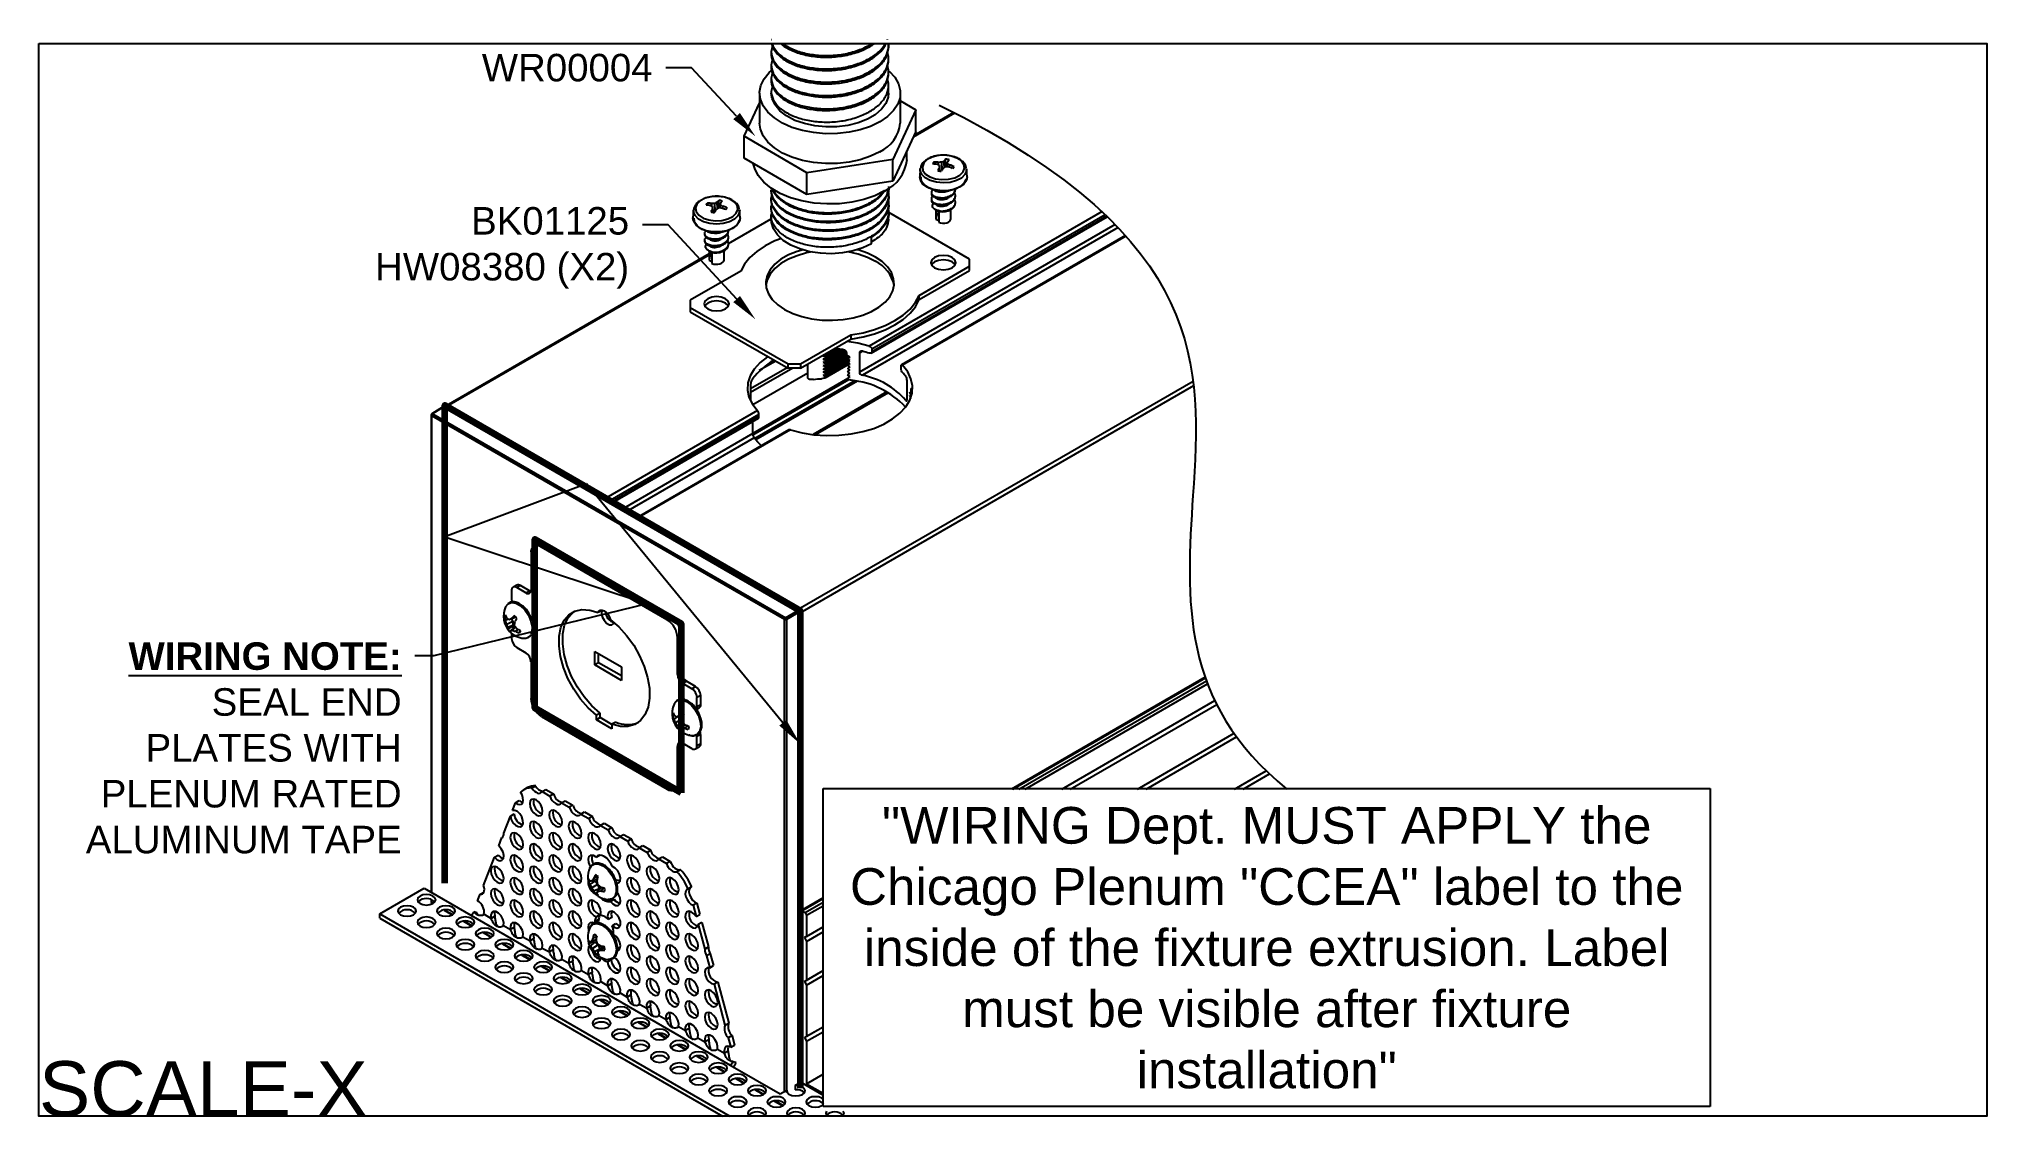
# Model space of a CAD drawing. Extents: x 0 to 13.3, y -7.3 to 0.
import ezdxf
from ezdxf import colors
from ezdxf.entities.mleader import LeaderData, LeaderLine
from ezdxf.math import Vec2, Vec3

# ---------------------------------------------------------------- set-up
doc = ezdxf.new("R2010")
doc.units = 0
doc.header["$LTSCALE"] = 0.5
doc.header["$MEASUREMENT"] = 0
for name, color, linetype in [('Brackets', 181, 'CONTINUOUS'), ('End Cap', 92, 'CONTINUOUS'), ('FAB DWG', 221, 'CONTINUOUS'), ('Hardware', 242, 'CONTINUOUS'), ('Housing', 150, 'CONTINUOUS')]:
    doc.layers.add(name, color=color, linetype=linetype)
doc.layers.add('Text-Unprinted', color=131, linetype='CONTINUOUS', plot=False)
doc.styles.add('LSAD_Standard', font='arial.ttf')

msp = doc.modelspace()

# ---------------------------------------------------------------- texts
at = {"layer": 'FAB DWG', "transparency": 16777216, "insert": (8.371, -5.203), "char_height": 0.25, "width": 5.79839, "attachment_point": 2, "style": 'LSAD_Standard', "bg_fill": 16, "box_fill_scale": 1.5, "bg_fill_color": 256, "bg_fill_transparency": 0}
msp.add_mtext('"WIRING Dept. MUST APPLY the Chicago Plenum "CCEA" label to the inside of the fixture extrusion. Label must be visible after fixture installation"', dxfattribs=at)
at = {"layer": 'Text-Unprinted', "ltscale": 0.5, "transparency": 16777216, "style": 'LSAD_Standard'}
msp.add_attdef('SCALE-X', (0, -7.31), 'XEffectiveScaleFactor', height=0.375, dxfattribs=at)

# ---------------------------------------------------------------- linework, layer by layer
at = {"layer": 'Brackets', "transparency": 16777216}
for p, q in [((3.229, -5.227), (3.249, -5.174)), ((3.249, -5.174), (3.274, -5.159)), ((3.33, -5.071), (3.305, -5.086)), ((3.387, -5.06), (3.361, -5.074)), ((3.43, -5.098), (3.455, -5.083)), ((3.43, -5.098), (3.483, -5.129)), ((3.455, -5.083), (3.509, -5.114)), ((3.509, -5.114), (3.483, -5.129)), ((3.562, -5.175), (3.588, -5.16)), ((3.562, -5.175), (3.616, -5.205)), ((3.588, -5.16), (3.641, -5.191)), ((3.169, -5.381), (3.214, -5.265)), ((3.214, -5.265), (3.239, -5.25)), ((3.641, -5.191), (3.616, -5.205)), ((3.695, -5.251), (3.72, -5.237)), ((3.695, -5.251), (3.748, -5.282)), ((3.72, -5.237), (3.774, -5.267)), ((3.774, -5.267), (3.748, -5.282)), ((3.136, -5.468), (3.157, -5.412)), ((3.828, -5.328), (3.853, -5.313)), ((3.828, -5.328), (3.881, -5.359)), ((3.853, -5.313), (3.906, -5.344)), ((3.906, -5.344), (3.881, -5.359)), ((3.96, -5.404), (3.986, -5.39)), ((3.96, -5.404), (4.014, -5.435)), ((3.986, -5.39), (4.039, -5.42)), ((4.039, -5.42), (4.014, -5.435)), ((3.031, -5.739), (3.105, -5.546)), ((3.105, -5.546), (3.131, -5.532)), ((3.799, -5.545), (3.823, -5.532)), ((4.093, -5.481), (4.118, -5.466)), ((4.093, -5.481), (4.146, -5.512)), ((4.118, -5.466), (4.172, -5.497)), ((4.172, -5.497), (4.146, -5.512)), ((4.225, -5.557), (4.251, -5.543)), ((4.225, -5.557), (4.279, -5.588)), ((4.251, -5.543), (4.304, -5.574)), ((4.304, -5.574), (4.279, -5.588)), ((3.934, -5.705), (3.943, -5.7)), ((3.943, -5.7), (3.962, -5.707)), ((4.347, -5.644), (4.373, -5.629)), ((2.324, -5.932), (2.627, -5.757)), ((2.627, -5.757), (2.945, -5.941)), ((2.991, -5.843), (3.008, -5.798)), ((3.008, -5.798), (3.034, -5.784)), ((3.896, -5.846), (3.921, -5.832)), ((4.45, -5.747), (4.425, -5.762)), ((2.324, -5.932), (4.711, -7.31)), ((2.324, -5.961), (2.324, -5.932)), ((2.324, -5.961), (4.661, -7.31)), ((2.945, -5.941), (4.713, -6.962)), ((2.985, -5.925), (2.965, -5.918)), ((2.995, -5.939), (2.985, -5.925)), ((3.035, -5.934), (3.083, -5.962)), ((3.108, -5.947), (3.083, -5.962)), ((3.816, -5.97), (3.791, -5.985)), ((3.826, -5.936), (3.801, -5.951)), ((3.816, -5.97), (3.816, -5.984)), ((3.906, -5.956), (3.881, -5.97)), ((4.485, -5.858), (4.46, -5.873)), ((4.46, -5.873), (4.48, -5.95)), ((4.48, -5.95), (4.505, -5.935)), ((4.485, -5.858), (4.505, -5.935)), ((3.167, -6.011), (3.215, -6.038)), ((3.241, -6.024), (3.215, -6.038)), ((3.3, -6.087), (3.348, -6.115)), ((3.373, -6.1), (3.348, -6.115)), ((3.791, -5.998), (3.816, -5.984)), ((3.791, -5.985), (3.791, -5.998)), ((3.908, -6.012), (3.933, -5.998)), ((3.918, -6.072), (3.918, -6.059)), ((4.52, -5.989), (4.495, -6.004)), ((4.495, -6.004), (4.539, -6.172)), ((4.52, -5.989), (4.565, -6.157)), ((3.432, -6.164), (3.481, -6.191)), ((3.506, -6.177), (3.481, -6.191)), ((3.565, -6.24), (3.613, -6.268)), ((3.833, -6.23), (3.832, -6.231)), ((3.877, -6.257), (3.902, -6.242)), ((4.539, -6.172), (4.565, -6.157)), ((4.577, -6.203), (4.552, -6.217)), ((4.552, -6.217), (4.573, -6.298)), ((4.577, -6.203), (4.598, -6.284)), ((3.639, -6.253), (3.613, -6.268)), ((3.698, -6.317), (3.746, -6.345)), ((3.771, -6.33), (3.746, -6.345)), ((4.573, -6.298), (4.598, -6.284)), ((3.83, -6.393), (3.878, -6.421)), ((3.904, -6.406), (3.878, -6.421)), ((3.963, -6.47), (4.011, -6.498)), ((4.036, -6.483), (4.011, -6.498)), ((4.628, -6.396), (4.603, -6.411)), ((4.603, -6.411), (4.677, -6.69)), ((4.628, -6.396), (4.703, -6.675)), ((4.095, -6.546), (4.144, -6.574)), ((4.169, -6.559), (4.144, -6.574)), ((4.228, -6.623), (4.276, -6.651)), ((4.301, -6.636), (4.276, -6.651)), ((4.361, -6.699), (4.409, -6.727)), ((4.434, -6.713), (4.409, -6.727)), ((4.677, -6.69), (4.703, -6.675)), ((4.726, -6.76), (4.7, -6.775)), ((4.726, -6.76), (4.743, -6.825)), ((4.493, -6.776), (4.541, -6.804)), ((4.567, -6.789), (4.541, -6.804)), ((4.626, -6.853), (4.674, -6.88)), ((4.699, -6.866), (4.674, -6.88)), ((4.7, -6.775), (4.717, -6.839)), ((4.717, -6.839), (4.743, -6.825)), ((4.713, -6.962), (5.053, -7.158)), ((4.753, -6.945), (4.733, -6.939)), ((5.053, -7.158), (5.099, -7.132)), ((5.156, -7.1), (5.194, -7.079)), ((5.156, -7.1), (5.156, -7.13)), ((5.194, -7.079), (5.346, -7.166))]:
    msp.add_line(p, q, dxfattribs=at)
at = {"layer": 'Brackets', "transparency": 16777216, "flags": 128}
for points in [[(3.249, -5.174), (3.264, -5.183), (3.278, -5.186), (3.29, -5.183), (3.298, -5.173), (3.302, -5.158), (3.3, -5.14), (3.294, -5.121), (3.284, -5.103)], [(3.274, -5.159), (3.289, -5.169), (3.299, -5.171)], [(3.39, -5.155), (3.373, -5.149), (3.359, -5.152), (3.349, -5.163), (3.346, -5.18), (3.349, -5.202), (3.359, -5.224), (3.373, -5.243), (3.39, -5.257), (3.407, -5.263), (3.422, -5.26), (3.431, -5.249), (3.434, -5.231), (3.431, -5.21), (3.422, -5.188), (3.407, -5.168), (3.39, -5.155)], [(3.361, -5.074), (3.37, -5.086), (3.379, -5.095), (3.389, -5.103), (3.399, -5.108), (3.409, -5.11), (3.417, -5.109), (3.424, -5.105), (3.43, -5.098)], [(3.483, -5.129), (3.49, -5.145), (3.5, -5.159), (3.511, -5.171), (3.523, -5.18), (3.535, -5.185), (3.546, -5.186), (3.556, -5.182), (3.562, -5.175)], [(3.214, -5.265), (3.22, -5.288), (3.232, -5.31), (3.249, -5.327), (3.267, -5.337), (3.283, -5.339), (3.295, -5.331), (3.301, -5.315), (3.3, -5.294), (3.292, -5.271), (3.279, -5.25), (3.262, -5.234), (3.244, -5.226), (3.229, -5.227)], [(3.39, -5.308), (3.373, -5.302), (3.359, -5.305), (3.349, -5.316), (3.346, -5.333), (3.349, -5.355), (3.359, -5.377), (3.373, -5.396), (3.39, -5.41), (3.407, -5.416), (3.422, -5.413), (3.431, -5.402), (3.434, -5.384), (3.431, -5.363), (3.422, -5.341), (3.407, -5.321), (3.39, -5.308)], [(3.523, -5.231), (3.506, -5.225), (3.492, -5.228), (3.482, -5.239), (3.479, -5.257), (3.482, -5.278), (3.492, -5.3), (3.506, -5.32), (3.523, -5.333), (3.54, -5.339), (3.554, -5.336), (3.564, -5.325), (3.567, -5.308), (3.564, -5.286), (3.554, -5.264), (3.54, -5.245), (3.523, -5.231)], [(3.655, -5.308), (3.639, -5.302), (3.624, -5.305), (3.615, -5.316), (3.611, -5.333), (3.615, -5.355), (3.624, -5.377), (3.639, -5.396), (3.655, -5.41), (3.672, -5.416), (3.687, -5.413), (3.696, -5.402), (3.7, -5.384), (3.696, -5.363), (3.687, -5.341), (3.672, -5.321), (3.655, -5.308)], [(3.616, -5.205), (3.623, -5.221), (3.632, -5.236), (3.643, -5.248), (3.655, -5.257), (3.668, -5.262), (3.679, -5.262), (3.688, -5.259), (3.695, -5.251)], [(3.748, -5.282), (3.755, -5.298), (3.765, -5.312), (3.776, -5.324), (3.788, -5.333), (3.8, -5.338), (3.811, -5.339), (3.821, -5.335), (3.828, -5.328)], [(3.258, -5.384), (3.241, -5.378), (3.226, -5.381), (3.217, -5.392), (3.213, -5.41), (3.217, -5.431), (3.226, -5.453), (3.241, -5.473), (3.258, -5.486), (3.275, -5.492), (3.289, -5.489), (3.299, -5.478), (3.302, -5.461), (3.299, -5.439), (3.289, -5.417), (3.275, -5.398), (3.258, -5.384)], [(3.523, -5.384), (3.506, -5.378), (3.492, -5.381), (3.482, -5.392), (3.479, -5.41), (3.482, -5.431), (3.492, -5.453), (3.506, -5.473), (3.523, -5.486), (3.54, -5.492), (3.554, -5.489), (3.564, -5.478), (3.567, -5.461), (3.564, -5.439), (3.554, -5.417), (3.54, -5.398), (3.523, -5.384)], [(3.788, -5.384), (3.771, -5.378), (3.757, -5.381), (3.747, -5.392), (3.744, -5.41), (3.747, -5.431), (3.757, -5.453), (3.771, -5.473), (3.788, -5.486), (3.805, -5.492), (3.819, -5.489), (3.829, -5.478), (3.832, -5.461), (3.829, -5.439), (3.819, -5.417), (3.805, -5.398), (3.788, -5.384)], [(3.881, -5.359), (3.888, -5.374), (3.897, -5.389), (3.908, -5.401), (3.921, -5.41), (3.933, -5.415), (3.944, -5.416), (3.953, -5.412), (3.96, -5.404)], [(4.014, -5.435), (4.02, -5.451), (4.03, -5.465), (4.041, -5.477), (4.053, -5.486), (4.065, -5.491), (4.076, -5.492), (4.086, -5.488), (4.093, -5.481)], [(3.105, -5.546), (3.123, -5.562), (3.142, -5.569), (3.157, -5.566), (3.167, -5.553), (3.169, -5.534), (3.164, -5.51), (3.152, -5.487), (3.136, -5.468)], [(3.131, -5.532), (3.149, -5.547), (3.166, -5.554)], [(3.258, -5.537), (3.241, -5.531), (3.226, -5.534), (3.217, -5.545), (3.213, -5.563), (3.217, -5.584), (3.226, -5.606), (3.241, -5.626), (3.258, -5.639), (3.275, -5.645), (3.289, -5.643), (3.299, -5.632), (3.302, -5.614), (3.299, -5.592), (3.289, -5.57), (3.275, -5.551), (3.258, -5.537)], [(3.39, -5.461), (3.373, -5.455), (3.359, -5.458), (3.349, -5.469), (3.346, -5.486), (3.349, -5.508), (3.359, -5.53), (3.373, -5.549), (3.39, -5.563), (3.407, -5.569), (3.422, -5.566), (3.431, -5.555), (3.434, -5.537), (3.431, -5.516), (3.422, -5.494), (3.407, -5.474), (3.39, -5.461)], [(3.523, -5.537), (3.506, -5.531), (3.492, -5.534), (3.482, -5.545), (3.479, -5.563), (3.482, -5.584), (3.492, -5.606), (3.506, -5.626), (3.523, -5.639), (3.54, -5.645), (3.554, -5.643), (3.564, -5.631), (3.567, -5.614), (3.564, -5.592), (3.554, -5.57), (3.54, -5.551), (3.523, -5.537)], [(3.655, -5.461), (3.639, -5.455), (3.624, -5.458), (3.615, -5.469), (3.611, -5.486), (3.615, -5.508), (3.624, -5.53), (3.639, -5.549), (3.655, -5.563), (3.672, -5.569), (3.687, -5.566), (3.696, -5.555), (3.7, -5.537), (3.696, -5.516), (3.687, -5.494), (3.672, -5.474), (3.655, -5.461)], [(3.799, -5.545), (3.78, -5.534), (3.763, -5.532), (3.75, -5.541), (3.744, -5.558), (3.746, -5.581), (3.756, -5.605), (3.763, -5.617)], [(3.91, -5.609), (3.899, -5.588), (3.886, -5.569), (3.871, -5.552), (3.854, -5.54), (3.838, -5.533), (3.822, -5.532), (3.809, -5.536), (3.799, -5.545)], [(3.921, -5.461), (3.904, -5.455), (3.889, -5.458), (3.88, -5.469), (3.876, -5.486), (3.88, -5.508), (3.889, -5.53), (3.904, -5.549), (3.921, -5.563), (3.937, -5.569), (3.952, -5.566), (3.961, -5.555), (3.965, -5.537), (3.961, -5.516), (3.952, -5.494), (3.937, -5.474), (3.921, -5.461)], [(4.053, -5.537), (4.036, -5.531), (4.022, -5.534), (4.012, -5.545), (4.009, -5.563), (4.012, -5.584), (4.022, -5.606), (4.036, -5.626), (4.053, -5.639), (4.07, -5.645), (4.084, -5.642), (4.094, -5.631), (4.097, -5.614), (4.094, -5.592), (4.084, -5.57), (4.07, -5.551), (4.053, -5.537)], [(4.146, -5.512), (4.153, -5.527), (4.162, -5.542), (4.174, -5.554), (4.186, -5.563), (4.198, -5.568), (4.209, -5.569), (4.218, -5.565), (4.225, -5.557)], [(4.304, -5.574), (4.31, -5.586), (4.317, -5.599), (4.325, -5.61), (4.335, -5.619), (4.345, -5.625), (4.355, -5.63), (4.364, -5.631), (4.373, -5.629)], [(3.125, -5.614), (3.108, -5.608), (3.094, -5.611), (3.084, -5.622), (3.081, -5.639), (3.084, -5.661), (3.094, -5.683), (3.108, -5.702), (3.125, -5.716), (3.142, -5.722), (3.156, -5.719), (3.166, -5.708), (3.169, -5.69), (3.166, -5.669), (3.156, -5.647), (3.142, -5.628), (3.125, -5.614)], [(3.258, -5.69), (3.241, -5.685), (3.226, -5.687), (3.217, -5.698), (3.213, -5.716), (3.217, -5.737), (3.226, -5.76), (3.241, -5.779), (3.258, -5.793), (3.275, -5.798), (3.289, -5.796), (3.299, -5.785), (3.302, -5.767), (3.299, -5.746), (3.289, -5.723), (3.275, -5.704), (3.258, -5.69)], [(3.39, -5.614), (3.373, -5.608), (3.359, -5.611), (3.349, -5.622), (3.346, -5.639), (3.349, -5.661), (3.359, -5.683), (3.373, -5.702), (3.39, -5.716), (3.407, -5.722), (3.422, -5.719), (3.431, -5.708), (3.434, -5.69), (3.431, -5.669), (3.422, -5.647), (3.407, -5.628), (3.39, -5.614)], [(3.523, -5.69), (3.506, -5.685), (3.492, -5.687), (3.482, -5.698), (3.479, -5.716), (3.482, -5.737), (3.492, -5.76), (3.506, -5.779), (3.523, -5.793), (3.54, -5.798), (3.554, -5.796), (3.564, -5.785), (3.567, -5.767), (3.564, -5.746), (3.554, -5.723), (3.54, -5.704), (3.523, -5.69)], [(3.655, -5.614), (3.639, -5.608), (3.624, -5.611), (3.615, -5.622), (3.611, -5.639), (3.615, -5.661), (3.624, -5.683), (3.639, -5.702), (3.655, -5.716), (3.672, -5.722), (3.687, -5.719), (3.696, -5.708), (3.7, -5.69), (3.696, -5.669), (3.687, -5.647), (3.672, -5.628), (3.655, -5.614)], [(3.94, -5.722), (3.952, -5.719), (3.962, -5.706), (3.965, -5.685), (3.959, -5.661), (3.946, -5.638), (3.928, -5.619), (3.91, -5.609)], [(4.053, -5.69), (4.036, -5.685), (4.022, -5.687), (4.012, -5.698), (4.009, -5.716), (4.012, -5.737), (4.022, -5.759), (4.036, -5.779), (4.053, -5.792), (4.07, -5.798), (4.084, -5.796), (4.094, -5.785), (4.097, -5.767), (4.094, -5.745), (4.084, -5.723), (4.07, -5.704), (4.053, -5.69)], [(4.186, -5.614), (4.169, -5.608), (4.155, -5.611), (4.145, -5.622), (4.142, -5.639), (4.145, -5.661), (4.155, -5.683), (4.169, -5.702), (4.186, -5.716), (4.203, -5.722), (4.217, -5.719), (4.227, -5.708), (4.23, -5.69), (4.227, -5.669), (4.217, -5.647), (4.203, -5.627), (4.186, -5.614)], [(4.318, -5.69), (4.301, -5.684), (4.287, -5.687), (4.278, -5.698), (4.274, -5.716), (4.278, -5.737), (4.287, -5.759), (4.301, -5.779), (4.318, -5.792), (4.335, -5.798), (4.35, -5.796), (4.359, -5.785), (4.363, -5.767), (4.359, -5.745), (4.35, -5.723), (4.335, -5.704), (4.318, -5.69)], [(4.279, -5.588), (4.284, -5.601), (4.291, -5.613), (4.3, -5.624), (4.31, -5.633), (4.32, -5.64), (4.33, -5.644), (4.339, -5.645), (4.347, -5.644)], [(2.686, -5.81), (2.666, -5.802), (2.642, -5.799), (2.618, -5.802), (2.598, -5.81), (2.584, -5.821), (2.58, -5.835), (2.584, -5.849), (2.598, -5.861), (2.618, -5.868), (2.642, -5.871), (2.666, -5.868), (2.686, -5.861), (2.7, -5.849), (2.705, -5.835), (2.7, -5.821), (2.686, -5.81)], [(3.008, -5.798), (3.017, -5.798), (3.024, -5.795), (3.03, -5.79), (3.034, -5.783), (3.036, -5.774), (3.037, -5.763), (3.035, -5.751), (3.031, -5.739)], [(3.125, -5.767), (3.108, -5.761), (3.094, -5.764), (3.084, -5.775), (3.081, -5.793), (3.084, -5.814), (3.094, -5.836), (3.108, -5.855), (3.125, -5.869), (3.142, -5.875), (3.156, -5.872), (3.166, -5.861), (3.169, -5.844), (3.166, -5.822), (3.156, -5.8), (3.142, -5.781), (3.125, -5.767)], [(3.258, -5.844), (3.241, -5.838), (3.226, -5.84), (3.217, -5.852), (3.213, -5.869), (3.217, -5.891), (3.226, -5.913), (3.241, -5.932), (3.258, -5.946), (3.275, -5.952), (3.289, -5.949), (3.299, -5.938), (3.302, -5.92), (3.299, -5.899), (3.289, -5.877), (3.275, -5.857), (3.258, -5.844)], [(3.39, -5.767), (3.373, -5.761), (3.359, -5.764), (3.349, -5.775), (3.346, -5.793), (3.349, -5.814), (3.359, -5.836), (3.373, -5.855), (3.39, -5.869), (3.407, -5.875), (3.422, -5.872), (3.431, -5.861), (3.434, -5.844), (3.431, -5.822), (3.422, -5.8), (3.407, -5.781), (3.39, -5.767)], [(3.523, -5.844), (3.506, -5.838), (3.492, -5.84), (3.482, -5.851), (3.479, -5.869), (3.482, -5.891), (3.492, -5.913), (3.506, -5.932), (3.523, -5.946), (3.54, -5.951), (3.554, -5.949), (3.564, -5.938), (3.567, -5.92), (3.564, -5.899), (3.554, -5.877), (3.54, -5.857), (3.523, -5.844)], [(3.655, -5.767), (3.639, -5.761), (3.624, -5.764), (3.615, -5.775), (3.611, -5.793), (3.615, -5.814), (3.624, -5.836), (3.639, -5.855), (3.655, -5.869), (3.672, -5.875), (3.687, -5.872), (3.696, -5.861), (3.7, -5.844), (3.696, -5.822), (3.687, -5.8), (3.672, -5.781), (3.655, -5.767)], [(3.828, -5.94), (3.832, -5.922), (3.829, -5.899), (3.818, -5.875), (3.803, -5.855), (3.784, -5.842), (3.767, -5.838), (3.753, -5.843), (3.745, -5.858), (3.745, -5.879), (3.752, -5.903), (3.765, -5.925), (3.783, -5.942), (3.801, -5.951)], [(3.896, -5.846), (3.913, -5.864), (3.932, -5.874), (3.948, -5.874), (3.96, -5.864), (3.965, -5.846), (3.962, -5.823), (3.952, -5.8), (3.942, -5.786)], [(4.053, -5.844), (4.036, -5.838), (4.022, -5.84), (4.012, -5.851), (4.009, -5.869), (4.012, -5.89), (4.022, -5.913), (4.036, -5.932), (4.053, -5.946), (4.07, -5.951), (4.084, -5.949), (4.094, -5.938), (4.097, -5.92), (4.094, -5.899), (4.084, -5.876), (4.07, -5.857), (4.053, -5.844)], [(4.186, -5.767), (4.169, -5.761), (4.155, -5.764), (4.145, -5.775), (4.142, -5.792), (4.145, -5.814), (4.155, -5.836), (4.169, -5.855), (4.186, -5.869), (4.203, -5.875), (4.217, -5.872), (4.227, -5.861), (4.23, -5.843), (4.227, -5.822), (4.217, -5.8), (4.203, -5.781), (4.186, -5.767)], [(4.318, -5.843), (4.301, -5.838), (4.287, -5.84), (4.278, -5.851), (4.274, -5.869), (4.278, -5.89), (4.287, -5.913), (4.301, -5.932), (4.318, -5.946), (4.335, -5.951), (4.35, -5.949), (4.359, -5.938), (4.363, -5.92), (4.359, -5.899), (4.35, -5.876), (4.335, -5.857), (4.318, -5.843)], [(4.425, -5.762), (4.415, -5.768), (4.408, -5.78), (4.407, -5.796), (4.41, -5.815), (4.419, -5.834), (4.431, -5.851), (4.445, -5.865), (4.46, -5.873)], [(4.44, -5.753), (4.44, -5.753), (4.434, -5.765), (4.432, -5.782), (4.436, -5.8), (4.444, -5.82), (4.456, -5.837), (4.47, -5.85), (4.485, -5.858)], [(2.554, -5.886), (2.534, -5.878), (2.51, -5.876), (2.486, -5.878), (2.465, -5.886), (2.452, -5.898), (2.447, -5.912), (2.452, -5.925), (2.465, -5.937), (2.486, -5.945), (2.51, -5.948), (2.534, -5.945), (2.554, -5.937), (2.567, -5.925), (2.572, -5.912), (2.567, -5.898), (2.554, -5.886)], [(2.686, -5.963), (2.666, -5.955), (2.642, -5.952), (2.618, -5.955), (2.598, -5.963), (2.584, -5.974), (2.58, -5.988), (2.584, -6.002), (2.598, -6.014), (2.618, -6.022), (2.642, -6.024), (2.666, -6.022), (2.686, -6.014), (2.7, -6.002), (2.705, -5.988), (2.7, -5.974), (2.686, -5.963)], [(2.819, -5.886), (2.799, -5.878), (2.775, -5.876), (2.751, -5.878), (2.731, -5.886), (2.717, -5.898), (2.712, -5.912), (2.717, -5.925), (2.731, -5.937), (2.751, -5.945), (2.775, -5.948), (2.799, -5.945), (2.819, -5.937), (2.833, -5.925), (2.837, -5.912), (2.833, -5.898), (2.819, -5.886)], [(2.952, -5.963), (2.931, -5.955), (2.907, -5.952), (2.883, -5.955), (2.863, -5.963), (2.85, -5.974), (2.845, -5.988), (2.85, -6.002), (2.863, -6.014), (2.883, -6.022), (2.907, -6.024), (2.931, -6.022), (2.952, -6.014), (2.965, -6.002), (2.97, -5.988), (2.965, -5.974), (2.952, -5.963)], [(3.167, -6.011), (3.169, -5.991), (3.163, -5.967), (3.151, -5.945), (3.134, -5.926), (3.116, -5.916), (3.099, -5.915), (3.087, -5.923), (3.081, -5.94), (3.083, -5.962)], [(3.109, -5.914), (3.107, -5.925), (3.108, -5.947)], [(3.39, -5.92), (3.373, -5.914), (3.359, -5.917), (3.349, -5.928), (3.346, -5.946), (3.349, -5.967), (3.359, -5.989), (3.373, -6.009), (3.39, -6.022), (3.407, -6.028), (3.422, -6.025), (3.431, -6.014), (3.434, -5.997), (3.431, -5.975), (3.422, -5.953), (3.407, -5.934), (3.39, -5.92)], [(3.655, -5.92), (3.639, -5.914), (3.624, -5.917), (3.615, -5.928), (3.611, -5.946), (3.615, -5.967), (3.624, -5.989), (3.639, -6.009), (3.655, -6.022), (3.672, -6.028), (3.687, -6.025), (3.696, -6.014), (3.7, -5.997), (3.696, -5.975), (3.687, -5.953), (3.672, -5.934), (3.655, -5.92)], [(3.908, -6.012), (3.926, -6.025), (3.943, -6.028), (3.957, -6.021), (3.964, -6.006), (3.964, -5.984), (3.956, -5.96), (3.942, -5.939), (3.924, -5.922), (3.906, -5.914), (3.89, -5.917), (3.88, -5.928), (3.876, -5.947), (3.881, -5.97)], [(3.905, -5.914), (3.902, -5.933), (3.906, -5.956)], [(4.186, -5.92), (4.169, -5.914), (4.155, -5.917), (4.145, -5.928), (4.142, -5.946), (4.145, -5.967), (4.155, -5.989), (4.169, -6.008), (4.186, -6.022), (4.203, -6.028), (4.217, -6.025), (4.227, -6.014), (4.23, -5.997), (4.227, -5.975), (4.217, -5.953), (4.203, -5.934), (4.186, -5.92)], [(4.48, -5.95), (4.465, -5.93), (4.447, -5.918), (4.43, -5.914), (4.416, -5.919), (4.408, -5.933), (4.407, -5.953), (4.413, -5.976), (4.426, -5.998), (4.442, -6.016), (4.46, -6.026), (4.476, -6.028), (4.488, -6.02), (4.495, -6.004)], [(2.819, -6.039), (2.799, -6.031), (2.775, -6.029), (2.751, -6.031), (2.731, -6.039), (2.717, -6.051), (2.712, -6.065), (2.717, -6.079), (2.731, -6.09), (2.751, -6.098), (2.775, -6.101), (2.799, -6.098), (2.819, -6.09), (2.833, -6.079), (2.837, -6.065), (2.833, -6.051), (2.819, -6.039)], [(2.952, -6.116), (2.931, -6.108), (2.907, -6.105), (2.883, -6.108), (2.863, -6.116), (2.85, -6.127), (2.845, -6.141), (2.85, -6.155), (2.863, -6.167), (2.883, -6.175), (2.907, -6.177), (2.931, -6.175), (2.952, -6.167), (2.965, -6.155), (2.97, -6.141), (2.965, -6.127), (2.952, -6.116)], [(3.084, -6.039), (3.064, -6.031), (3.04, -6.029), (3.016, -6.031), (2.996, -6.039), (2.982, -6.051), (2.977, -6.065), (2.982, -6.079), (2.996, -6.09), (3.016, -6.098), (3.04, -6.101), (3.064, -6.098), (3.084, -6.09), (3.098, -6.079), (3.102, -6.065), (3.098, -6.051), (3.084, -6.039)], [(3.217, -6.116), (3.196, -6.108), (3.173, -6.105), (3.149, -6.108), (3.128, -6.116), (3.115, -6.127), (3.11, -6.141), (3.115, -6.155), (3.128, -6.167), (3.149, -6.175), (3.173, -6.177), (3.196, -6.175), (3.217, -6.167), (3.23, -6.155), (3.235, -6.141), (3.23, -6.127), (3.217, -6.116)], [(3.3, -6.087), (3.302, -6.067), (3.296, -6.044), (3.283, -6.021), (3.267, -6.003), (3.249, -5.993), (3.232, -5.991), (3.22, -6), (3.214, -6.016), (3.215, -6.038)], [(3.242, -5.991), (3.239, -6.002), (3.241, -6.024)], [(3.432, -6.164), (3.434, -6.144), (3.428, -6.12), (3.416, -6.098), (3.399, -6.08), (3.381, -6.069), (3.364, -6.068), (3.352, -6.076), (3.346, -6.093), (3.348, -6.115)], [(3.374, -6.067), (3.372, -6.078), (3.373, -6.1)], [(3.523, -5.997), (3.506, -5.991), (3.492, -5.994), (3.482, -6.005), (3.479, -6.022), (3.482, -6.044), (3.492, -6.066), (3.506, -6.085), (3.523, -6.099), (3.54, -6.105), (3.554, -6.102), (3.564, -6.091), (3.567, -6.073), (3.564, -6.052), (3.554, -6.03), (3.54, -6.01), (3.523, -5.997)], [(3.655, -6.073), (3.639, -6.067), (3.624, -6.07), (3.615, -6.081), (3.611, -6.099), (3.615, -6.12), (3.624, -6.142), (3.639, -6.162), (3.655, -6.175), (3.672, -6.181), (3.687, -6.178), (3.696, -6.167), (3.7, -6.15), (3.696, -6.128), (3.687, -6.106), (3.672, -6.087), (3.655, -6.073)], [(3.791, -5.998), (3.773, -5.991), (3.758, -5.993), (3.747, -6.004), (3.744, -6.022), (3.747, -6.044), (3.748, -6.047)], [(3.772, -5.991), (3.769, -6.007), (3.769, -6.01)], [(3.941, -6.181), (3.951, -6.179), (3.961, -6.168), (3.965, -6.15), (3.961, -6.127), (3.951, -6.105), (3.936, -6.085), (3.918, -6.072)], [(3.933, -5.998), (3.951, -6.01), (3.962, -6.013)], [(4.053, -5.997), (4.036, -5.991), (4.022, -5.994), (4.012, -6.005), (4.009, -6.022), (4.012, -6.044), (4.022, -6.066), (4.036, -6.085), (4.053, -6.099), (4.07, -6.105), (4.084, -6.102), (4.094, -6.091), (4.097, -6.073), (4.094, -6.052), (4.084, -6.03), (4.07, -6.01), (4.053, -5.997)], [(4.186, -6.073), (4.169, -6.067), (4.155, -6.07), (4.145, -6.081), (4.142, -6.099), (4.145, -6.12), (4.155, -6.142), (4.169, -6.162), (4.186, -6.175), (4.203, -6.181), (4.217, -6.178), (4.227, -6.167), (4.23, -6.15), (4.227, -6.128), (4.217, -6.106), (4.203, -6.087), (4.186, -6.073)], [(4.318, -5.997), (4.301, -5.991), (4.287, -5.993), (4.278, -6.005), (4.274, -6.022), (4.278, -6.044), (4.287, -6.066), (4.301, -6.085), (4.318, -6.099), (4.335, -6.105), (4.35, -6.102), (4.359, -6.091), (4.363, -6.073), (4.359, -6.052), (4.35, -6.03), (4.335, -6.01), (4.318, -5.997)], [(4.451, -6.073), (4.434, -6.067), (4.42, -6.07), (4.41, -6.081), (4.407, -6.099), (4.41, -6.12), (4.42, -6.142), (4.434, -6.162), (4.451, -6.175), (4.468, -6.181), (4.482, -6.178), (4.492, -6.167), (4.495, -6.15), (4.492, -6.128), (4.482, -6.106), (4.468, -6.087), (4.451, -6.073)], [(3.084, -6.192), (3.064, -6.184), (3.04, -6.182), (3.016, -6.184), (2.996, -6.192), (2.982, -6.204), (2.977, -6.218), (2.982, -6.232), (2.996, -6.243), (3.016, -6.251), (3.04, -6.254), (3.064, -6.251), (3.084, -6.243), (3.098, -6.232), (3.102, -6.218), (3.098, -6.204), (3.084, -6.192)], [(3.349, -6.192), (3.329, -6.184), (3.305, -6.182), (3.281, -6.184), (3.261, -6.192), (3.247, -6.204), (3.243, -6.218), (3.247, -6.232), (3.261, -6.243), (3.281, -6.251), (3.305, -6.254), (3.329, -6.251), (3.349, -6.243), (3.363, -6.232), (3.368, -6.218), (3.363, -6.204), (3.349, -6.192)], [(3.565, -6.24), (3.567, -6.22), (3.561, -6.197), (3.549, -6.174), (3.532, -6.156), (3.514, -6.146), (3.497, -6.144), (3.485, -6.153), (3.479, -6.17), (3.481, -6.191)], [(3.507, -6.144), (3.504, -6.155), (3.506, -6.177)], [(3.698, -6.317), (3.699, -6.297), (3.694, -6.273), (3.681, -6.251), (3.665, -6.233), (3.646, -6.222), (3.63, -6.221), (3.617, -6.229), (3.612, -6.246), (3.613, -6.268)], [(3.64, -6.221), (3.637, -6.231), (3.639, -6.253)], [(3.753, -6.149), (3.747, -6.158), (3.744, -6.178), (3.749, -6.202), (3.761, -6.225), (3.778, -6.245), (3.797, -6.256), (3.814, -6.257), (3.826, -6.248), (3.832, -6.231), (3.832, -6.231)], [(3.877, -6.257), (3.882, -6.281), (3.895, -6.304), (3.912, -6.322), (3.931, -6.333), (3.948, -6.333), (3.96, -6.324), (3.965, -6.306), (3.962, -6.283), (3.951, -6.259), (3.935, -6.238), (3.917, -6.224)], [(3.943, -6.159), (3.961, -6.166), (3.962, -6.166)], [(4.053, -6.15), (4.036, -6.144), (4.022, -6.147), (4.012, -6.158), (4.009, -6.175), (4.012, -6.197), (4.022, -6.219), (4.036, -6.238), (4.053, -6.252), (4.07, -6.258), (4.084, -6.255), (4.094, -6.244), (4.097, -6.226), (4.094, -6.205), (4.084, -6.183), (4.07, -6.163), (4.053, -6.15)], [(4.186, -6.226), (4.169, -6.22), (4.155, -6.223), (4.145, -6.234), (4.142, -6.252), (4.145, -6.273), (4.155, -6.295), (4.169, -6.315), (4.186, -6.328), (4.203, -6.334), (4.217, -6.331), (4.227, -6.32), (4.23, -6.303), (4.227, -6.281), (4.217, -6.259), (4.203, -6.24), (4.186, -6.226)], [(4.318, -6.15), (4.301, -6.144), (4.287, -6.147), (4.278, -6.158), (4.274, -6.175), (4.278, -6.197), (4.287, -6.219), (4.301, -6.238), (4.318, -6.252), (4.335, -6.258), (4.35, -6.255), (4.359, -6.244), (4.363, -6.226), (4.359, -6.205), (4.35, -6.183), (4.335, -6.163), (4.318, -6.15)], [(4.451, -6.226), (4.434, -6.22), (4.42, -6.223), (4.41, -6.234), (4.407, -6.252), (4.41, -6.273), (4.42, -6.295), (4.434, -6.315), (4.451, -6.328), (4.468, -6.334), (4.482, -6.331), (4.492, -6.32), (4.495, -6.303), (4.492, -6.281), (4.482, -6.259), (4.468, -6.24), (4.451, -6.226)], [(3.217, -6.269), (3.196, -6.261), (3.173, -6.258), (3.149, -6.261), (3.128, -6.269), (3.115, -6.281), (3.11, -6.294), (3.115, -6.308), (3.128, -6.32), (3.149, -6.328), (3.173, -6.33), (3.196, -6.328), (3.217, -6.32), (3.23, -6.308), (3.235, -6.294), (3.23, -6.281), (3.217, -6.269)], [(3.349, -6.345), (3.329, -6.338), (3.305, -6.335), (3.281, -6.338), (3.261, -6.345), (3.247, -6.357), (3.243, -6.371), (3.247, -6.385), (3.261, -6.396), (3.281, -6.404), (3.305, -6.407), (3.329, -6.404), (3.349, -6.396), (3.363, -6.385), (3.368, -6.371), (3.363, -6.357), (3.349, -6.345)], [(3.482, -6.269), (3.462, -6.261), (3.438, -6.258), (3.414, -6.261), (3.394, -6.269), (3.38, -6.281), (3.375, -6.294), (3.38, -6.308), (3.394, -6.32), (3.414, -6.328), (3.438, -6.33), (3.462, -6.328), (3.482, -6.32), (3.495, -6.308), (3.5, -6.294), (3.495, -6.281), (3.482, -6.269)], [(3.615, -6.345), (3.594, -6.338), (3.57, -6.335), (3.546, -6.338), (3.526, -6.345), (3.513, -6.357), (3.508, -6.371), (3.513, -6.385), (3.526, -6.396), (3.546, -6.404), (3.57, -6.407), (3.594, -6.404), (3.615, -6.396), (3.628, -6.385), (3.633, -6.371), (3.628, -6.357), (3.615, -6.345)], [(3.83, -6.393), (3.832, -6.373), (3.826, -6.35), (3.814, -6.327), (3.797, -6.309), (3.779, -6.299), (3.762, -6.298), (3.75, -6.306), (3.744, -6.323), (3.746, -6.345)], [(3.772, -6.297), (3.769, -6.308), (3.771, -6.33)], [(3.963, -6.47), (3.964, -6.45), (3.959, -6.426), (3.946, -6.404), (3.93, -6.386), (3.911, -6.375), (3.895, -6.374), (3.883, -6.383), (3.877, -6.399), (3.878, -6.421)], [(3.905, -6.374), (3.902, -6.384), (3.904, -6.406)], [(4.053, -6.303), (4.036, -6.297), (4.022, -6.3), (4.012, -6.311), (4.009, -6.328), (4.012, -6.35), (4.022, -6.372), (4.036, -6.391), (4.053, -6.405), (4.07, -6.411), (4.084, -6.408), (4.094, -6.397), (4.097, -6.379), (4.094, -6.358), (4.084, -6.336), (4.07, -6.316), (4.053, -6.303)], [(4.186, -6.379), (4.169, -6.373), (4.155, -6.376), (4.145, -6.387), (4.142, -6.405), (4.145, -6.426), (4.155, -6.448), (4.169, -6.468), (4.186, -6.481), (4.203, -6.487), (4.217, -6.485), (4.227, -6.473), (4.23, -6.456), (4.227, -6.434), (4.217, -6.412), (4.203, -6.393), (4.186, -6.379)], [(4.318, -6.303), (4.301, -6.297), (4.287, -6.3), (4.278, -6.311), (4.274, -6.328), (4.278, -6.35), (4.287, -6.372), (4.301, -6.391), (4.318, -6.405), (4.335, -6.411), (4.35, -6.408), (4.359, -6.397), (4.363, -6.379), (4.359, -6.358), (4.35, -6.336), (4.335, -6.316), (4.318, -6.303)], [(4.451, -6.379), (4.434, -6.373), (4.42, -6.376), (4.41, -6.387), (4.407, -6.405), (4.41, -6.426), (4.42, -6.448), (4.434, -6.468), (4.451, -6.481), (4.468, -6.487), (4.482, -6.484), (4.492, -6.473), (4.495, -6.456), (4.492, -6.434), (4.482, -6.412), (4.468, -6.393), (4.451, -6.379)], [(4.573, -6.298), (4.556, -6.298), (4.545, -6.307), (4.539, -6.325), (4.542, -6.347), (4.552, -6.371), (4.567, -6.392), (4.585, -6.406), (4.603, -6.411)], [(3.482, -6.422), (3.462, -6.414), (3.438, -6.411), (3.414, -6.414), (3.394, -6.422), (3.38, -6.434), (3.375, -6.447), (3.38, -6.461), (3.394, -6.473), (3.414, -6.481), (3.438, -6.483), (3.462, -6.481), (3.482, -6.473), (3.495, -6.461), (3.5, -6.447), (3.495, -6.434), (3.482, -6.422)], [(3.615, -6.498), (3.594, -6.491), (3.57, -6.488), (3.546, -6.491), (3.526, -6.498), (3.513, -6.51), (3.508, -6.524), (3.513, -6.538), (3.526, -6.549), (3.546, -6.557), (3.57, -6.56), (3.594, -6.557), (3.615, -6.549), (3.628, -6.538), (3.633, -6.524), (3.628, -6.51), (3.615, -6.498)], [(3.747, -6.422), (3.727, -6.414), (3.703, -6.411), (3.679, -6.414), (3.659, -6.422), (3.645, -6.434), (3.64, -6.447), (3.645, -6.461), (3.659, -6.473), (3.679, -6.481), (3.703, -6.483), (3.727, -6.481), (3.747, -6.473), (3.761, -6.461), (3.765, -6.447), (3.761, -6.434), (3.747, -6.422)], [(3.88, -6.498), (3.859, -6.491), (3.835, -6.488), (3.812, -6.491), (3.791, -6.498), (3.778, -6.51), (3.773, -6.524), (3.778, -6.538), (3.791, -6.549), (3.812, -6.557), (3.835, -6.56), (3.859, -6.557), (3.88, -6.549), (3.893, -6.538), (3.898, -6.524), (3.893, -6.51), (3.88, -6.498)], [(4.095, -6.546), (4.097, -6.526), (4.091, -6.503), (4.079, -6.48), (4.062, -6.462), (4.044, -6.452), (4.027, -6.451), (4.015, -6.459), (4.009, -6.476), (4.011, -6.498)], [(4.037, -6.45), (4.035, -6.461), (4.036, -6.483)], [(4.318, -6.456), (4.301, -6.45), (4.287, -6.453), (4.278, -6.464), (4.274, -6.481), (4.278, -6.503), (4.287, -6.525), (4.301, -6.544), (4.318, -6.558), (4.335, -6.564), (4.35, -6.561), (4.359, -6.55), (4.363, -6.532), (4.359, -6.511), (4.35, -6.489), (4.335, -6.47), (4.318, -6.456)], [(4.583, -6.456), (4.567, -6.45), (4.552, -6.453), (4.543, -6.464), (4.539, -6.481), (4.543, -6.503), (4.552, -6.525), (4.567, -6.544), (4.583, -6.558), (4.6, -6.564), (4.615, -6.561), (4.624, -6.55), (4.628, -6.532), (4.624, -6.511), (4.615, -6.489), (4.6, -6.47), (4.583, -6.456)], [(3.747, -6.575), (3.727, -6.567), (3.703, -6.564), (3.679, -6.567), (3.659, -6.575), (3.645, -6.587), (3.64, -6.6), (3.645, -6.614), (3.659, -6.626), (3.679, -6.634), (3.703, -6.637), (3.727, -6.634), (3.747, -6.626), (3.761, -6.614), (3.765, -6.6), (3.761, -6.587), (3.747, -6.575)], [(3.88, -6.652), (3.859, -6.644), (3.835, -6.641), (3.812, -6.644), (3.791, -6.652), (3.778, -6.663), (3.773, -6.677), (3.778, -6.691), (3.791, -6.703), (3.812, -6.71), (3.835, -6.713), (3.859, -6.71), (3.88, -6.703), (3.893, -6.691), (3.898, -6.677), (3.893, -6.663), (3.88, -6.652)], [(4.012, -6.575), (3.992, -6.567), (3.968, -6.564), (3.944, -6.567), (3.924, -6.575), (3.91, -6.587), (3.906, -6.6), (3.91, -6.614), (3.924, -6.626), (3.944, -6.634), (3.968, -6.637), (3.992, -6.634), (4.012, -6.626), (4.026, -6.614), (4.031, -6.6), (4.026, -6.587), (4.012, -6.575)], [(4.145, -6.652), (4.125, -6.644), (4.101, -6.641), (4.077, -6.644), (4.056, -6.652), (4.043, -6.663), (4.038, -6.677), (4.043, -6.691), (4.056, -6.703), (4.077, -6.71), (4.101, -6.713), (4.125, -6.71), (4.145, -6.703), (4.158, -6.691), (4.163, -6.677), (4.158, -6.663), (4.145, -6.652)], [(4.228, -6.623), (4.23, -6.603), (4.224, -6.58), (4.212, -6.557), (4.195, -6.539), (4.177, -6.528), (4.16, -6.527), (4.148, -6.536), (4.142, -6.552), (4.144, -6.574)], [(4.17, -6.527), (4.167, -6.538), (4.169, -6.559)], [(4.361, -6.699), (4.362, -6.679), (4.356, -6.656), (4.344, -6.633), (4.327, -6.615), (4.309, -6.605), (4.293, -6.604), (4.28, -6.612), (4.274, -6.629), (4.276, -6.651)], [(4.302, -6.603), (4.3, -6.614), (4.301, -6.636)], [(4.451, -6.532), (4.434, -6.527), (4.42, -6.529), (4.41, -6.54), (4.407, -6.558), (4.41, -6.579), (4.42, -6.602), (4.434, -6.621), (4.451, -6.634), (4.468, -6.64), (4.482, -6.638), (4.492, -6.627), (4.495, -6.609), (4.492, -6.587), (4.482, -6.565), (4.468, -6.546), (4.451, -6.532)], [(4.583, -6.609), (4.567, -6.603), (4.552, -6.606), (4.543, -6.617), (4.539, -6.634), (4.543, -6.656), (4.552, -6.678), (4.567, -6.697), (4.583, -6.711), (4.6, -6.717), (4.615, -6.714), (4.624, -6.703), (4.628, -6.686), (4.624, -6.664), (4.615, -6.642), (4.6, -6.623), (4.583, -6.609)], [(4.012, -6.728), (3.992, -6.72), (3.968, -6.717), (3.944, -6.72), (3.924, -6.728), (3.91, -6.74), (3.906, -6.754), (3.91, -6.767), (3.924, -6.779), (3.944, -6.787), (3.968, -6.79), (3.992, -6.787), (4.012, -6.779), (4.026, -6.767), (4.031, -6.754), (4.026, -6.74), (4.012, -6.728)], [(4.277, -6.728), (4.257, -6.72), (4.233, -6.717), (4.209, -6.72), (4.189, -6.728), (4.175, -6.74), (4.171, -6.754), (4.175, -6.767), (4.189, -6.779), (4.209, -6.787), (4.233, -6.79), (4.257, -6.787), (4.277, -6.779), (4.291, -6.767), (4.296, -6.754), (4.291, -6.74), (4.277, -6.728)], [(4.493, -6.776), (4.495, -6.756), (4.489, -6.733), (4.477, -6.71), (4.46, -6.692), (4.442, -6.681), (4.425, -6.68), (4.413, -6.689), (4.407, -6.705), (4.409, -6.727)], [(4.435, -6.68), (4.432, -6.691), (4.434, -6.713)], [(4.626, -6.853), (4.627, -6.832), (4.622, -6.809), (4.609, -6.787), (4.593, -6.768), (4.574, -6.758), (4.558, -6.757), (4.545, -6.765), (4.54, -6.782), (4.541, -6.804)], [(4.568, -6.756), (4.565, -6.767), (4.567, -6.789)], [(4.145, -6.805), (4.125, -6.797), (4.101, -6.794), (4.077, -6.797), (4.056, -6.805), (4.043, -6.816), (4.038, -6.83), (4.043, -6.844), (4.056, -6.856), (4.077, -6.863), (4.101, -6.866), (4.125, -6.863), (4.145, -6.856), (4.158, -6.844), (4.163, -6.83), (4.158, -6.816), (4.145, -6.805)], [(4.277, -6.881), (4.257, -6.873), (4.233, -6.871), (4.209, -6.873), (4.189, -6.881), (4.175, -6.893), (4.171, -6.907), (4.175, -6.92), (4.189, -6.932), (4.209, -6.94), (4.233, -6.943), (4.257, -6.94), (4.277, -6.932), (4.291, -6.92), (4.296, -6.907), (4.291, -6.893), (4.277, -6.881)], [(4.41, -6.805), (4.39, -6.797), (4.366, -6.794), (4.342, -6.797), (4.322, -6.805), (4.308, -6.816), (4.303, -6.83), (4.308, -6.844), (4.322, -6.856), (4.342, -6.863), (4.366, -6.866), (4.39, -6.863), (4.41, -6.856), (4.424, -6.844), (4.428, -6.83), (4.424, -6.816), (4.41, -6.805)], [(4.543, -6.881), (4.522, -6.873), (4.498, -6.871), (4.474, -6.873), (4.454, -6.881), (4.441, -6.893), (4.436, -6.907), (4.441, -6.92), (4.454, -6.932), (4.474, -6.94), (4.498, -6.943), (4.522, -6.94), (4.543, -6.932), (4.556, -6.92), (4.561, -6.907), (4.556, -6.893), (4.543, -6.881)], [(4.717, -6.839), (4.707, -6.834), (4.697, -6.833), (4.688, -6.834), (4.681, -6.838), (4.676, -6.846), (4.673, -6.856), (4.672, -6.867), (4.674, -6.88)], [(4.41, -6.958), (4.39, -6.95), (4.366, -6.947), (4.342, -6.95), (4.322, -6.958), (4.308, -6.969), (4.303, -6.983), (4.308, -6.997), (4.322, -7.009), (4.342, -7.017), (4.366, -7.019), (4.39, -7.017), (4.41, -7.009), (4.424, -6.997), (4.428, -6.983), (4.424, -6.969), (4.41, -6.958)], [(4.543, -7.034), (4.522, -7.026), (4.498, -7.024), (4.474, -7.026), (4.454, -7.034), (4.441, -7.046), (4.436, -7.06), (4.441, -7.074), (4.454, -7.085), (4.474, -7.093), (4.498, -7.096), (4.522, -7.093), (4.543, -7.085), (4.556, -7.074), (4.561, -7.06), (4.556, -7.046), (4.543, -7.034)], [(4.675, -6.958), (4.655, -6.95), (4.631, -6.947), (4.607, -6.95), (4.587, -6.958), (4.573, -6.969), (4.568, -6.983), (4.573, -6.997), (4.587, -7.009), (4.607, -7.017), (4.631, -7.019), (4.655, -7.017), (4.675, -7.009), (4.689, -6.997), (4.693, -6.983), (4.689, -6.969), (4.675, -6.958)], [(4.808, -7.034), (4.787, -7.026), (4.764, -7.024), (4.74, -7.026), (4.719, -7.034), (4.706, -7.046), (4.701, -7.06), (4.706, -7.074), (4.719, -7.085), (4.74, -7.093), (4.764, -7.096), (4.787, -7.093), (4.808, -7.085), (4.821, -7.074), (4.826, -7.06), (4.821, -7.046), (4.808, -7.034)], [(4.675, -7.111), (4.655, -7.103), (4.631, -7.1), (4.607, -7.103), (4.587, -7.111), (4.573, -7.122), (4.568, -7.136), (4.573, -7.15), (4.587, -7.162), (4.607, -7.17), (4.631, -7.172), (4.655, -7.17), (4.675, -7.162), (4.689, -7.15), (4.693, -7.136), (4.689, -7.122), (4.675, -7.111)], [(4.94, -7.111), (4.92, -7.103), (4.896, -7.1), (4.872, -7.103), (4.852, -7.111), (4.838, -7.122), (4.834, -7.136), (4.838, -7.15), (4.852, -7.162), (4.872, -7.17), (4.896, -7.172), (4.92, -7.17), (4.94, -7.162), (4.954, -7.15), (4.959, -7.136), (4.954, -7.122), (4.94, -7.111)], [(5.099, -7.132), (5.101, -7.147), (5.113, -7.159), (5.133, -7.169), (5.158, -7.172), (5.183, -7.17), (5.205, -7.162), (5.219, -7.15), (5.224, -7.136), (5.218, -7.121), (5.203, -7.109), (5.181, -7.102), (5.156, -7.1)], [(4.808, -7.187), (4.787, -7.179), (4.764, -7.177), (4.74, -7.179), (4.719, -7.187), (4.706, -7.199), (4.701, -7.213), (4.706, -7.227), (4.719, -7.238), (4.74, -7.246), (4.764, -7.249), (4.787, -7.246), (4.808, -7.238), (4.821, -7.227), (4.826, -7.213), (4.821, -7.199), (4.808, -7.187)], [(4.94, -7.264), (4.92, -7.256), (4.896, -7.253), (4.872, -7.256), (4.852, -7.264), (4.838, -7.276), (4.834, -7.289), (4.838, -7.303), (4.847, -7.31)], [(4.946, -7.31), (4.954, -7.303), (4.959, -7.289), (4.954, -7.276), (4.94, -7.264)], [(5.073, -7.187), (5.053, -7.179), (5.029, -7.177), (5.005, -7.179), (4.985, -7.187), (4.971, -7.199), (4.966, -7.213), (4.971, -7.227), (4.985, -7.238), (5.005, -7.246), (5.029, -7.249), (5.053, -7.246), (5.073, -7.238), (5.086, -7.227), (5.091, -7.213), (5.086, -7.199), (5.073, -7.187)], [(5.206, -7.264), (5.185, -7.256), (5.161, -7.253), (5.137, -7.256), (5.117, -7.264), (5.104, -7.276), (5.099, -7.289), (5.104, -7.303), (5.112, -7.31)], [(5.211, -7.31), (5.219, -7.303), (5.224, -7.289), (5.219, -7.276), (5.206, -7.264)], [(5.338, -7.187), (5.318, -7.179), (5.294, -7.177), (5.27, -7.179), (5.25, -7.187), (5.236, -7.199), (5.231, -7.213), (5.236, -7.227), (5.25, -7.238), (5.27, -7.246), (5.294, -7.249), (5.318, -7.246), (5.338, -7.238), (5.346, -7.232)], [(5.346, -7.194), (5.338, -7.187)], [(5.369, -7.276), (5.364, -7.289), (5.369, -7.303), (5.377, -7.31)], [(5.476, -7.31), (5.484, -7.303), (5.489, -7.289), (5.484, -7.276)]]:
    msp.add_lwpolyline(points, dxfattribs=at)
at = {"layer": 'Brackets', "transparency": 16777216}
for centre, radius, start, end in [((3.35, -5.163), 0.0897, 82.5555, 137.4979), ((3.376, -5.153), 0.094, 83.2633, 119.074), ((3.453, -5.169), 0.0816, 165.6081, 254.3865), ((3.444, -5.032), 0.0641, 206.1211, 262.021), ((3.583, -5.096), 0.0767, 193.5195, 258.4828), ((3.322, -5.245), 0.0826, 183.5328, 253.9074), ((3.453, -5.322), 0.0816, 165.6081, 254.3865), ((3.586, -5.246), 0.0816, 165.6081, 254.3865), ((3.719, -5.322), 0.0816, 165.6081, 254.3865), ((3.716, -5.173), 0.0767, 193.5195, 258.4828), ((3.848, -5.249), 0.0767, 193.5195, 258.4828), ((3.136, -5.386), 0.0336, 308.8303, 9.0266), ((3.321, -5.399), 0.0816, 165.6081, 254.3865), ((3.586, -5.399), 0.0816, 165.6081, 254.3865), ((3.851, -5.399), 0.0816, 165.6081, 254.3865), ((3.981, -5.326), 0.0767, 193.5195, 258.4828), ((4.114, -5.403), 0.0767, 193.5195, 258.4828), ((3.321, -5.552), 0.0816, 165.6081, 254.3865), ((3.453, -5.475), 0.0816, 165.6081, 254.3865), ((3.586, -5.552), 0.0816, 165.6081, 254.3865), ((3.719, -5.475), 0.0816, 165.6081, 254.3865), ((3.846, -5.55), 0.0766, 165.9034, 213.5241), ((3.984, -5.475), 0.0816, 165.6081, 254.3865), ((4.116, -5.552), 0.0816, 165.6081, 254.3865), ((4.246, -5.479), 0.0767, 193.5195, 258.4828), ((3.188, -5.628), 0.0816, 165.6081, 254.3865), ((3.321, -5.705), 0.0816, 165.6081, 254.3865), ((3.453, -5.628), 0.0816, 165.6081, 254.3865), ((3.586, -5.705), 0.0816, 165.6081, 254.3865), ((3.719, -5.628), 0.0816, 165.6081, 254.3865), ((3.836, -5.714), 0.0918, 177.966, 239.3871), ((4.116, -5.705), 0.0816, 165.6081, 254.3865), ((4.249, -5.628), 0.0816, 165.6081, 254.3865), ((4.382, -5.705), 0.0816, 165.6081, 254.3865), ((4.039, -5.931), 0.422, 23.7093, 43.0041), ((4.064, -5.917), 0.422, 23.7093, 43.0041), ((2.642, -5.908), 0.0817, 45.6215, 134.3785), ((2.946, -5.92), 0.0894, 351.1225, 59.912), ((3.188, -5.782), 0.0816, 165.6081, 254.3865), ((3.321, -5.858), 0.0816, 165.6081, 254.3865), ((3.453, -5.782), 0.0816, 165.6081, 254.3865), ((3.586, -5.858), 0.0816, 165.6081, 254.3865), ((3.719, -5.782), 0.0816, 165.6081, 254.3865), ((3.851, -5.859), 0.0814, 165.2472, 252.5372), ((3.882, -5.783), 0.0644, 215.2737, 282.156), ((3.908, -5.795), 0.0388, 255.4831, 291.0208), ((3.975, -5.799), 0.0623, 211.4, 258.1746), ((4.116, -5.858), 0.0816, 165.6081, 254.3865), ((4.249, -5.781), 0.0816, 165.6081, 254.3865), ((4.382, -5.858), 0.0816, 165.6081, 254.3865), ((2.51, -5.985), 0.0817, 45.6215, 134.3785), ((2.775, -5.985), 0.0817, 45.6215, 134.3785), ((2.916, -5.896), 0.0537, 302.3108, 335.2398), ((3.453, -5.935), 0.0816, 165.6081, 254.3865), ((3.719, -5.935), 0.0816, 165.6081, 254.3865), ((3.843, -5.982), 0.0527, 143.2292, 182.9528), ((3.869, -5.968), 0.0527, 143.2292, 182.9528), ((3.816, -6.022), 0.083, 38.3514, 81.654), ((4.249, -5.935), 0.0816, 165.6081, 254.3865), ((4.513, -5.935), 0.081, 165.1666, 254.828), ((2.642, -6.061), 0.0817, 45.6215, 134.3785), ((2.775, -6.138), 0.0817, 45.6215, 134.3785), ((2.907, -6.061), 0.0817, 45.6215, 134.3785), ((3.04, -6.138), 0.0817, 45.6215, 134.3785), ((3.586, -6.011), 0.0816, 165.6081, 254.3865), ((3.719, -6.088), 0.0816, 165.6081, 254.3865), ((3.798, -6.061), 0.12, 1.2945, 24.0682), ((4.116, -6.011), 0.0816, 165.6081, 254.3865), ((4.249, -6.088), 0.0816, 165.6081, 254.3865), ((4.382, -6.011), 0.0816, 165.6081, 254.3865), ((4.514, -6.088), 0.0816, 165.6081, 254.3865), ((2.907, -6.214), 0.0817, 45.6215, 134.3785), ((3.04, -6.291), 0.0817, 45.6215, 134.3785), ((3.173, -6.214), 0.0817, 45.6215, 134.3785), ((3.305, -6.291), 0.0817, 45.6215, 134.3785), ((3.852, -6.165), 0.081, 193.3391, 253.7423), ((3.894, -6.175), 0.0835, 222.0555, 257.9499), ((3.984, -6.24), 0.0825, 181.3428, 254.0865), ((4.116, -6.164), 0.0816, 165.6081, 254.3865), ((4.249, -6.241), 0.0816, 165.6081, 254.3865), ((4.382, -6.164), 0.0816, 165.6081, 254.3865), ((4.514, -6.241), 0.0816, 165.6081, 254.3865), ((4.626, -6.173), 0.0868, 179.1969, 210.6662), ((4.652, -6.159), 0.0868, 179.1969, 210.6662), ((3.173, -6.367), 0.0817, 45.6215, 134.3785), ((3.305, -6.444), 0.0817, 45.6215, 134.3785), ((3.438, -6.367), 0.0817, 45.6215, 134.3785), ((3.57, -6.444), 0.0817, 45.6215, 134.3785), ((4.116, -6.317), 0.0816, 165.6081, 254.3865), ((4.249, -6.394), 0.0816, 165.6081, 254.3865), ((4.382, -6.317), 0.0816, 165.6081, 254.3865), ((4.514, -6.394), 0.0816, 165.6081, 254.3865), ((4.644, -6.318), 0.0796, 164.5257, 258.5207), ((3.438, -6.52), 0.0817, 45.6215, 134.3785), ((3.703, -6.52), 0.0817, 45.6215, 134.3785), ((4.382, -6.47), 0.0816, 165.6081, 254.3865), ((4.647, -6.47), 0.0816, 165.6081, 254.3865), ((3.57, -6.597), 0.0817, 45.6215, 134.3785), ((3.703, -6.674), 0.0817, 45.6215, 134.3785), ((3.835, -6.597), 0.0817, 45.6215, 134.3785), ((3.968, -6.674), 0.0817, 45.6215, 134.3785), ((4.514, -6.547), 0.0816, 165.6081, 254.3865), ((4.647, -6.623), 0.0816, 165.6081, 254.3865), ((3.835, -6.75), 0.0817, 45.6215, 134.3785), ((3.968, -6.827), 0.0817, 45.6215, 134.3785), ((4.101, -6.75), 0.0817, 45.6215, 134.3785), ((4.233, -6.827), 0.0817, 45.6215, 134.3785), ((4.752, -6.716), 0.0786, 160.6851, 229.1779), ((4.777, -6.701), 0.0786, 160.6851, 229.1779), ((4.101, -6.903), 0.0817, 45.6215, 134.3785), ((4.233, -6.98), 0.0817, 45.6215, 134.3785), ((4.366, -6.903), 0.0817, 45.6215, 134.3785), ((4.498, -6.98), 0.0817, 45.6215, 134.3785), ((4.752, -6.851), 0.0546, 160.8072, 195.7425), ((4.366, -7.056), 0.0817, 45.6215, 134.3785), ((4.631, -7.056), 0.0817, 45.6215, 134.3785), ((4.684, -6.916), 0.0537, 302.3108, 335.2398), ((4.644, -6.892), 0.121, 317.8715, 334.2115), ((4.498, -7.133), 0.0817, 45.6215, 134.3785), ((4.631, -7.209), 0.0817, 45.6215, 134.3785), ((4.764, -7.133), 0.0817, 45.6215, 134.3785), ((4.896, -7.209), 0.0817, 45.6215, 134.3785), ((5.167, -7.2), 0.0709, 43.4356, 98.9126), ((4.764, -7.286), 0.0817, 45.6215, 134.3785), ((4.896, -7.362), 0.0817, 45.6215, 134.3785), ((5.029, -7.286), 0.0817, 45.6215, 134.3785), ((5.161, -7.362), 0.0817, 45.6215, 134.3785), ((5.294, -7.286), 0.0817, 50.4681, 134.3785), ((5.294, -7.286), 0.0817, 45.6215, 45.7833), ((5.426, -7.362), 0.0817, 45.6215, 134.3785)]:
    msp.add_arc(centre, radius, start, end, dxfattribs=at)
for points, knots in [([(3.035, -5.934), (3.033, -5.936), (3.029, -5.94), (3.016, -5.944), (2.998, -5.943), (2.979, -5.934), (2.97, -5.923), (2.965, -5.918)], [0, 0, 0, 0, 0.12265, 0.243665, 0.500658, 0.749147, 1, 1, 1, 1]), ([(3.167, -6.011), (3.166, -6.012), (3.164, -6.015), (3.158, -6.019), (3.147, -6.022), (3.132, -6.02), (3.118, -6.013), (3.105, -6.004), (3.097, -5.993), (3.09, -5.978), (3.085, -5.967), (3.083, -5.962)], [0, 0, 0, 0, 0.057112, 0.112917, 0.226716, 0.354241, 0.504433, 0.631212, 0.751516, 0.872215, 1, 1, 1, 1]), ([(3.133, -6.023), (3.132, -6.022), (3.128, -6.019), (3.122, -6.011), (3.117, -5.996), (3.114, -5.973), (3.11, -5.956), (3.108, -5.947)], [0, 0, 0, 0, 0.080074, 0.183747, 0.405923, 0.672364, 1, 1, 1, 1]), ([(3.3, -6.087), (3.299, -6.089), (3.297, -6.091), (3.29, -6.096), (3.279, -6.099), (3.264, -6.096), (3.25, -6.09), (3.238, -6.081), (3.229, -6.069), (3.222, -6.055), (3.218, -6.044), (3.215, -6.038)], [0, 0, 0, 0, 0.057112, 0.112917, 0.226716, 0.354241, 0.504433, 0.631212, 0.751516, 0.872215, 1, 1, 1, 1]), ([(3.266, -6.099), (3.264, -6.098), (3.261, -6.096), (3.255, -6.088), (3.249, -6.073), (3.246, -6.049), (3.243, -6.033), (3.241, -6.024)], [0, 0, 0, 0, 0.080074, 0.183747, 0.405923, 0.672364, 1, 1, 1, 1]), ([(3.398, -6.176), (3.397, -6.175), (3.393, -6.172), (3.387, -6.164), (3.382, -6.149), (3.379, -6.126), (3.375, -6.109), (3.373, -6.1)], [0, 0, 0, 0, 0.080074, 0.183747, 0.405923, 0.672364, 1, 1, 1, 1]), ([(3.432, -6.164), (3.432, -6.165), (3.43, -6.168), (3.423, -6.173), (3.412, -6.175), (3.397, -6.173), (3.383, -6.166), (3.371, -6.157), (3.362, -6.146), (3.355, -6.131), (3.35, -6.12), (3.348, -6.115)], [0, 0, 0, 0, 0.0571124, 0.1129168, 0.2267158, 0.3542413, 0.5044329, 0.6312117, 0.7515163, 0.8722153, 1, 1, 1, 1]), ([(3.565, -6.24), (3.564, -6.242), (3.562, -6.245), (3.556, -6.249), (3.544, -6.252), (3.529, -6.249), (3.515, -6.243), (3.503, -6.234), (3.494, -6.222), (3.488, -6.208), (3.483, -6.197), (3.481, -6.191)], [0, 0, 0, 0, 0.057112, 0.112917, 0.226716, 0.354241, 0.504433, 0.631212, 0.751516, 0.872215, 1, 1, 1, 1]), ([(3.531, -6.252), (3.529, -6.251), (3.526, -6.249), (3.52, -6.241), (3.514, -6.226), (3.512, -6.202), (3.508, -6.186), (3.506, -6.177)], [0, 0, 0, 0, 0.080074, 0.183747, 0.405923, 0.672364, 1, 1, 1, 1]), ([(3.698, -6.317), (3.697, -6.318), (3.695, -6.321), (3.688, -6.326), (3.677, -6.328), (3.662, -6.326), (3.648, -6.319), (3.636, -6.31), (3.627, -6.299), (3.62, -6.284), (3.616, -6.273), (3.613, -6.268)], [0, 0, 0, 0, 0.057112, 0.112917, 0.226716, 0.354241, 0.504433, 0.631212, 0.751516, 0.872215, 1, 1, 1, 1]), ([(3.663, -6.329), (3.662, -6.328), (3.658, -6.325), (3.652, -6.317), (3.647, -6.303), (3.644, -6.279), (3.641, -6.262), (3.639, -6.253)], [0, 0, 0, 0, 0.080074, 0.183747, 0.405923, 0.672364, 1, 1, 1, 1]), ([(3.83, -6.393), (3.829, -6.395), (3.827, -6.398), (3.821, -6.402), (3.81, -6.405), (3.795, -6.402), (3.781, -6.396), (3.768, -6.387), (3.759, -6.375), (3.753, -6.361), (3.748, -6.35), (3.746, -6.345)], [0, 0, 0, 0, 0.057112, 0.112917, 0.226716, 0.354241, 0.504433, 0.631212, 0.751516, 0.872215, 1, 1, 1, 1]), ([(3.796, -6.405), (3.794, -6.404), (3.791, -6.402), (3.785, -6.394), (3.78, -6.379), (3.777, -6.355), (3.773, -6.339), (3.771, -6.33)], [0, 0, 0, 0, 0.080074, 0.183747, 0.405923, 0.672364, 1, 1, 1, 1]), ([(3.963, -6.47), (3.962, -6.471), (3.96, -6.474), (3.953, -6.479), (3.942, -6.481), (3.927, -6.479), (3.913, -6.472), (3.901, -6.464), (3.892, -6.452), (3.885, -6.437), (3.881, -6.427), (3.878, -6.421)], [0, 0, 0, 0, 0.0571124, 0.1129168, 0.2267158, 0.3542413, 0.5044329, 0.6312117, 0.7515163, 0.8722153, 1, 1, 1, 1]), ([(3.929, -6.482), (3.927, -6.481), (3.923, -6.478), (3.917, -6.47), (3.912, -6.456), (3.909, -6.432), (3.906, -6.415), (3.904, -6.406)], [0, 0, 0, 0, 0.080074, 0.183747, 0.405923, 0.672364, 1, 1, 1, 1]), ([(4.095, -6.546), (4.094, -6.548), (4.092, -6.551), (4.086, -6.555), (4.075, -6.558), (4.06, -6.555), (4.046, -6.549), (4.033, -6.54), (4.025, -6.528), (4.018, -6.514), (4.013, -6.503), (4.011, -6.498)], [0, 0, 0, 0, 0.057112, 0.112917, 0.226716, 0.354241, 0.504433, 0.631212, 0.751516, 0.872215, 1, 1, 1, 1]), ([(4.061, -6.558), (4.06, -6.557), (4.056, -6.555), (4.05, -6.547), (4.045, -6.532), (4.042, -6.508), (4.038, -6.492), (4.036, -6.483)], [0, 0, 0, 0, 0.0800739, 0.1837469, 0.4059234, 0.6723641, 1, 1, 1, 1]), ([(4.228, -6.623), (4.227, -6.624), (4.225, -6.627), (4.219, -6.632), (4.207, -6.634), (4.192, -6.632), (4.178, -6.626), (4.166, -6.617), (4.157, -6.605), (4.151, -6.59), (4.146, -6.58), (4.144, -6.574)], [0, 0, 0, 0, 0.057112, 0.112917, 0.226716, 0.354241, 0.504433, 0.631212, 0.751516, 0.872215, 1, 1, 1, 1]), ([(4.194, -6.635), (4.192, -6.634), (4.189, -6.631), (4.183, -6.624), (4.177, -6.609), (4.174, -6.585), (4.171, -6.569), (4.169, -6.559)], [0, 0, 0, 0, 0.080074, 0.183747, 0.405923, 0.672364, 1, 1, 1, 1]), ([(4.326, -6.712), (4.325, -6.71), (4.321, -6.708), (4.315, -6.7), (4.31, -6.685), (4.307, -6.662), (4.303, -6.645), (4.301, -6.636)], [0, 0, 0, 0, 0.080074, 0.183747, 0.405923, 0.672364, 1, 1, 1, 1]), ([(4.361, -6.699), (4.36, -6.701), (4.358, -6.704), (4.351, -6.708), (4.34, -6.711), (4.325, -6.708), (4.311, -6.702), (4.299, -6.693), (4.29, -6.682), (4.283, -6.667), (4.278, -6.656), (4.276, -6.651)], [0, 0, 0, 0, 0.057112, 0.112917, 0.226716, 0.354241, 0.504433, 0.631212, 0.751516, 0.872215, 1, 1, 1, 1]), ([(4.493, -6.776), (4.492, -6.777), (4.49, -6.78), (4.484, -6.785), (4.473, -6.788), (4.458, -6.785), (4.443, -6.779), (4.431, -6.77), (4.422, -6.758), (4.416, -6.743), (4.411, -6.733), (4.409, -6.727)], [0, 0, 0, 0, 0.057112, 0.112917, 0.226716, 0.354241, 0.504433, 0.631212, 0.751516, 0.872215, 1, 1, 1, 1]), ([(4.459, -6.788), (4.457, -6.787), (4.454, -6.785), (4.448, -6.777), (4.443, -6.762), (4.44, -6.738), (4.436, -6.722), (4.434, -6.713)], [0, 0, 0, 0, 0.080074, 0.183747, 0.405923, 0.672364, 1, 1, 1, 1]), ([(4.626, -6.853), (4.625, -6.854), (4.623, -6.857), (4.616, -6.861), (4.605, -6.864), (4.59, -6.862), (4.576, -6.855), (4.564, -6.846), (4.555, -6.835), (4.548, -6.82), (4.544, -6.809), (4.541, -6.804)], [0, 0, 0, 0, 0.057112, 0.112917, 0.226716, 0.354241, 0.504433, 0.631212, 0.751516, 0.872215, 1, 1, 1, 1]), ([(4.592, -6.865), (4.59, -6.864), (4.586, -6.861), (4.58, -6.853), (4.575, -6.838), (4.572, -6.815), (4.569, -6.798), (4.567, -6.789)], [0, 0, 0, 0, 0.080074, 0.183747, 0.405923, 0.672364, 1, 1, 1, 1]), ([(4.733, -6.939), (4.726, -6.937), (4.712, -6.935), (4.695, -6.923), (4.685, -6.908), (4.679, -6.893), (4.676, -6.884), (4.674, -6.88)], [0, 0, 0, 0, 0.249652, 0.501997, 0.738303, 0.864242, 1, 1, 1, 1]), ([(4.724, -6.941), (4.723, -6.941), (4.719, -6.938), (4.714, -6.931), (4.709, -6.92), (4.706, -6.905), (4.704, -6.886), (4.701, -6.873), (4.699, -6.866)], [0, 0, 0, 0, 0.047808, 0.199139, 0.351988, 0.530971, 0.745224, 1, 1, 1, 1])]:
    msp.add_open_spline(points, degree=3, knots=knots, dxfattribs=at)
at = {"layer": 'End Cap', "transparency": 16777216}
for p, q in [((2.769, -2.468), (2.678, -2.524)), ((2.774, -2.468), (2.684, -2.524)), ((5.184, -3.859), (2.774, -2.468)), ((2.674, -2.532), (2.674, -5.784)), ((5.083, -3.926), (2.677, -2.537)), ((2.677, -2.537), (2.677, -5.786)), ((2.684, -2.524), (5.09, -3.913)), ((5.083, -7.141), (5.083, -3.926)), ((5.09, -3.913), (5.184, -3.859)), ((5.191, -3.871), (5.097, -3.926)), ((5.097, -3.926), (5.097, -7.149)), ((2.674, -5.833), (2.674, -5.848)), ((2.677, -5.834), (2.677, -5.853)), ((2.677, -5.853), (2.688, -5.859)), ((2.679, -5.857), (2.686, -5.861)), ((2.763, -5.906), (2.818, -5.938)), ((2.768, -5.905), (2.821, -5.936)), ((2.895, -5.982), (2.951, -6.014)), ((2.9, -5.982), (2.954, -6.012)), ((3.028, -6.059), (3.083, -6.091)), ((3.033, -6.058), (3.086, -6.089)), ((3.16, -6.135), (3.216, -6.167)), ((3.165, -6.135), (3.219, -6.166)), ((3.293, -6.212), (3.348, -6.244)), ((3.298, -6.211), (3.351, -6.242)), ((3.425, -6.288), (3.481, -6.32)), ((3.431, -6.288), (3.484, -6.319)), ((3.558, -6.365), (3.614, -6.397)), ((3.563, -6.364), (3.617, -6.395)), ((3.691, -6.441), (3.746, -6.473)), ((3.696, -6.441), (3.749, -6.472)), ((3.823, -6.518), (3.879, -6.55)), ((3.828, -6.517), (3.882, -6.548)), ((3.956, -6.594), (4.011, -6.627)), ((3.961, -6.594), (4.014, -6.625)), ((4.088, -6.671), (4.144, -6.703)), ((4.093, -6.671), (4.147, -6.701)), ((4.221, -6.748), (4.277, -6.78)), ((4.226, -6.747), (4.279, -6.778)), ((4.354, -6.824), (4.409, -6.856)), ((4.359, -6.824), (4.412, -6.854)), ((4.486, -6.901), (4.542, -6.933)), ((4.491, -6.9), (4.545, -6.931)), ((4.619, -6.977), (4.674, -7.009)), ((4.624, -6.977), (4.677, -7.007)), ((4.751, -7.054), (4.807, -7.086)), ((4.756, -7.053), (4.81, -7.084)), ((4.884, -7.13), (4.939, -7.162)), ((4.889, -7.13), (4.942, -7.161)), ((5.016, -7.207), (5.072, -7.239)), ((5.022, -7.206), (5.075, -7.237))]:
    msp.add_line(p, q, dxfattribs=at)
for centre, radius, start, end in [((2.681, -2.528), 0.00487, 53.4892, 117.3259), ((2.684, -2.532), 0.01, 121.7291, 180), ((2.678, -2.532), 0.0048, 184.1293, 247.1908), ((2.692, -2.537), 0.0154, 123.2297, 177.3477), ((5.098, -3.926), 0.0154, 123.2297, 177.3477), ((5.09, -3.912), 0.0154, 242.6565, 296.7662), ((5.081, -3.927), 0.0159, 3.5222, 56.4778), ((2.684, -5.848), 0.01, 180, 240.0027), ((2.678, -5.848), 0.0048, 184.1293, 247.1908), ((2.681, -5.853), 0.0048, 172.814, 235.8738)]:
    msp.add_arc(centre, radius, start, end, dxfattribs=at)
for centre, ratio, start_param, end_param in [((2.774, -2.476), 0.577206, 5.498021, 6.300635), ((5.184, -3.867), 0.577557, 3.927224, 5.497716)]:
    msp.add_ellipse(centre, major_axis=(-0.005, 0.00866), ratio=ratio, start_param=start_param, end_param=end_param, dxfattribs=at)
at = {"layer": 'FAB DWG', "color": 1, "lineweight": 90, "ltscale": 0.5, "transparency": 16777216}
msp.add_lwpolyline([(2.767, -5.721), (2.767, -2.464), (5.191, -3.863), (5.191, -7.12)], dxfattribs=at)
msp.add_lwpolyline([(4.379, -5.107), (3.38, -4.53), (3.38, -3.377), (4.379, -3.953)], close=True, dxfattribs=at)
at = {"layer": 'Hardware', "linetype": 'Continuous', "transparency": 16777216}
for p, q in [((4.993, -0.055), (4.993, -0.066)), ((5.793, -0.021), (5.793, -0.01)), ((5.793, -0.112), (5.793, -0.1)), ((4.993, -0.146), (4.993, -0.157)), ((4.993, -0.237), (4.993, -0.248)), ((5.793, -0.202), (5.793, -0.191)), ((4.913, -0.339), (4.913, -0.543)), ((4.993, -0.327), (4.993, -0.339)), ((5.793, -0.339), (5.793, -0.282)), ((5.873, -0.543), (5.873, -0.339)), ((5.873, -0.391), (5.979, -0.452)), ((4.808, -0.633), (4.913, -0.406)), ((5.979, -0.452), (5.822, -0.79)), ((5.979, -0.601), (5.979, -0.452)), ((5.236, -0.881), (4.808, -0.633)), ((4.808, -0.782), (4.808, -0.633)), ((5.979, -0.601), (5.822, -0.939)), ((5.236, -1.03), (4.808, -0.782)), ((5.822, -0.79), (5.236, -0.881)), ((5.822, -0.939), (5.822, -0.79)), ((5.918, -0.791), (5.918, -0.731)), ((6.18, -0.842), (6.182, -0.788)), ((5.236, -1.03), (5.236, -0.881)), ((6.009, -0.856), (6.006, -0.908)), ((6.009, -0.856), (6.009, -0.853)), ((6.109, -0.823), (6.104, -0.808)), ((6.134, -0.829), (6.134, -0.811)), ((6.145, -0.87), (6.14, -0.832)), ((6.143, -0.87), (6.14, -0.845)), ((6.158, -0.86), (6.155, -0.81)), ((6.174, -0.844), (6.17, -0.802)), ((6.189, -0.841), (6.193, -0.808)), ((6.191, -0.841), (6.194, -0.819)), ((6.207, -0.844), (6.208, -0.828)), ((6.234, -0.847), (6.239, -0.839)), ((6.328, -0.908), (6.324, -0.856)), ((6.324, -0.856), (6.324, -0.859)), ((4.993, -0.998), (4.993, -1.005)), ((4.993, -1.056), (4.993, -1.063)), ((5.822, -0.939), (5.236, -1.03)), ((5.793, -1.034), (5.793, -1.027)), ((6.085, -1.015), (6.085, -1.021)), ((6.085, -1.06), (6.085, -1.066)), ((6.136, -1.011), (6.136, -1.005)), ((6.136, -1.056), (6.136, -1.05)), ((6.249, -0.998), (6.249, -0.993)), ((6.249, -1.043), (6.249, -1.038)), ((4.462, -1.137), (4.459, -1.189)), ((4.462, -1.137), (4.463, -1.134)), ((4.562, -1.103), (4.557, -1.088)), ((4.587, -1.11), (4.588, -1.092)), ((4.598, -1.151), (4.593, -1.113)), ((4.597, -1.151), (4.593, -1.125)), ((4.611, -1.141), (4.608, -1.09)), ((4.627, -1.124), (4.623, -1.083)), ((4.633, -1.123), (4.635, -1.069)), ((4.642, -1.122), (4.646, -1.088)), ((4.644, -1.122), (4.647, -1.099)), ((4.66, -1.125), (4.662, -1.108)), ((4.687, -1.128), (4.692, -1.119)), ((4.781, -1.189), (4.777, -1.137)), ((4.777, -1.137), (4.778, -1.139)), ((4.993, -1.114), (4.993, -1.122)), ((4.993, -1.173), (4.993, -1.202)), ((5.788, -1.176), (5.793, -1.201)), ((5.793, -1.092), (5.793, -1.085)), ((5.793, -1.151), (5.793, -1.143)), ((6.111, -1.132), (6.127, -1.141)), ((6.116, -1.135), (6.116, -1.196)), ((6.135, -1.15), (6.135, -1.218)), ((6.136, -1.101), (6.136, -1.096)), ((6.217, -1.196), (6.217, -1.131)), ((6.249, -1.089), (6.249, -1.083)), ((4.538, -1.296), (4.538, -1.301)), ((4.59, -1.291), (4.59, -1.286)), ((4.702, -1.278), (4.702, -1.274)), ((4.702, -1.324), (4.702, -1.318)), ((5.676, -1.365), (5.676, -1.321)), ((6.116, -1.196), (6.116, -1.197)), ((6.116, -1.197), (6.135, -1.206)), ((4.538, -1.341), (4.538, -1.347)), ((4.564, -1.412), (4.58, -1.421)), ((4.569, -1.415), (4.569, -1.476)), ((4.588, -1.431), (4.588, -1.499)), ((4.59, -1.337), (4.59, -1.331)), ((4.59, -1.382), (4.59, -1.376)), ((4.671, -1.476), (4.671, -1.412)), ((4.702, -1.369), (4.702, -1.364)), ((4.569, -1.476), (4.569, -1.477)), ((4.569, -1.477), (4.588, -1.487))]:
    msp.add_line(p, q, dxfattribs=at)
at = {"layer": 'Hardware', "transparency": 16777216}
for p, q in [((6.345, -1.469), (5.794, -1.151)), ((4.785, -1.552), (4.441, -1.75)), ((6.002, -1.717), (6.345, -1.518)), ((6.002, -1.746), (6.345, -1.548)), ((6.345, -1.518), (6.345, -1.469)), ((6.345, -1.548), (6.345, -1.518)), ((6.002, -1.746), (6.002, -1.717)), ((4.441, -1.75), (4.441, -1.799)), ((4.441, -1.799), (5.108, -2.184)), ((4.441, -1.799), (4.441, -1.828)), ((4.441, -1.828), (5.108, -2.213)), ((5.193, -2.184), (5.536, -1.985)), ((5.536, -1.985), (5.536, -2.015)), ((5.193, -2.213), (5.536, -2.015)), ((5.108, -2.184), (5.193, -2.184)), ((5.108, -2.213), (5.108, -2.184)), ((5.193, -2.213), (5.108, -2.213)), ((5.193, -2.184), (5.193, -2.213)), ((3.401, -3.413), (3.376, -3.427)), ((3.451, -3.418), (3.426, -3.432)), ((4.283, -3.927), (3.426, -3.432)), ((4.308, -3.913), (3.451, -3.418)), ((3.355, -3.473), (3.355, -3.723)), ((3.258, -3.691), (3.233, -3.705)), ((3.283, -3.693), (3.258, -3.708)), ((3.32, -3.744), (3.258, -3.708)), ((3.345, -3.729), (3.283, -3.693)), ((3.181, -3.839), (3.198, -3.818)), ((3.222, -3.728), (3.222, -3.79)), ((3.32, -3.744), (3.345, -3.729)), ((3.187, -3.906), (3.172, -3.909)), ((3.198, -3.922), (3.18, -3.933)), ((3.231, -3.94), (3.189, -3.96)), ((3.231, -3.966), (3.194, -3.98)), ((3.243, -3.915), (3.204, -3.927)), ((3.242, -3.978), (3.215, -4.003)), ((3.221, -3.922), (3.231, -3.94)), ((3.25, -3.909), (3.222, -3.918)), ((3.249, -3.977), (3.225, -3.998)), ((3.231, -3.966), (3.228, -3.974)), ((3.231, -3.94), (3.231, -3.966)), ((3.242, -3.978), (3.247, -3.975)), ((3.251, -3.91), (3.243, -3.915)), ((3.837, -3.863), (3.812, -3.878)), ((4.283, -3.927), (4.308, -3.913)), ((3.222, -4.02), (3.222, -4.055)), ((3.267, -3.993), (3.249, -4.006)), ((3.258, -4.116), (3.32, -4.152)), ((4.379, -4.035), (4.354, -4.05)), ((4.354, -4.3), (4.354, -4.05)), ((4.379, -4.285), (4.379, -4.035)), ((3.355, -4.213), (3.355, -4.463)), ((3.789, -4.144), (3.971, -4.249)), ((3.789, -4.235), (3.789, -4.144)), ((3.814, -4.22), (3.789, -4.235)), ((3.971, -4.34), (3.789, -4.235)), ((3.814, -4.22), (3.814, -4.158)), ((3.971, -4.31), (3.814, -4.22)), ((3.971, -4.249), (3.971, -4.34)), ((4.354, -4.3), (4.379, -4.285)), ((4.414, -4.346), (4.389, -4.361)), ((4.451, -4.397), (4.389, -4.361)), ((4.476, -4.382), (4.414, -4.346)), ((4.451, -4.397), (4.476, -4.382)), ((4.512, -4.443), (4.486, -4.458)), ((4.486, -4.519), (4.486, -4.458)), ((4.486, -4.519), (4.512, -4.505)), ((4.512, -4.505), (4.512, -4.443)), ((3.426, -4.586), (4.283, -5.081)), ((3.827, -4.563), (3.801, -4.578)), ((3.801, -4.609), (3.801, -4.578)), ((3.827, -4.594), (3.801, -4.609)), ((3.907, -4.67), (3.801, -4.609)), ((3.827, -4.594), (3.827, -4.563)), ((3.907, -4.641), (3.827, -4.594)), ((3.933, -4.624), (3.907, -4.639)), ((3.907, -4.639), (3.907, -4.67)), ((4.334, -4.579), (4.32, -4.582)), ((4.349, -4.59), (4.329, -4.604)), ((4.382, -4.607), (4.34, -4.629)), ((4.385, -4.636), (4.348, -4.651)), ((4.389, -4.578), (4.35, -4.59)), ((4.394, -4.567), (4.365, -4.577)), ((4.366, -4.585), (4.382, -4.607)), ((4.402, -4.639), (4.378, -4.661)), ((4.382, -4.607), (4.385, -4.636)), ((4.385, -4.636), (4.383, -4.645)), ((4.397, -4.57), (4.389, -4.578)), ((4.483, -4.538), (4.501, -4.528)), ((4.379, -4.775), (4.354, -4.79)), ((4.379, -5.025), (4.379, -4.775)), ((4.389, -4.769), (4.451, -4.805)), ((4.421, -4.65), (4.401, -4.666)), ((4.512, -4.708), (4.486, -4.723)), ((4.486, -4.785), (4.486, -4.723)), ((4.486, -4.785), (4.512, -4.77)), ((4.512, -4.77), (4.512, -4.708)), ((4.354, -5.04), (4.354, -4.79)), ((4.476, -4.807), (4.501, -4.793)), ((4.354, -5.04), (4.379, -5.025)), ((4.333, -5.086), (4.358, -5.071)), ((3.766, -5.708), (3.746, -5.715)), ((3.756, -5.618), (3.757, -5.616)), ((3.789, -5.708), (3.756, -5.732)), ((3.806, -5.698), (3.77, -5.709)), ((3.811, -5.68), (3.782, -5.691)), ((3.783, -5.705), (3.789, -5.708)), ((3.789, -5.708), (3.808, -5.728)), ((3.809, -5.731), (3.77, -5.754)), ((3.819, -5.76), (3.782, -5.777)), ((3.836, -5.751), (3.809, -5.776)), ((3.811, -5.733), (3.819, -5.76)), ((3.819, -5.76), (3.819, -5.767)), ((3.854, -5.755), (3.83, -5.775)), ((3.799, -6.109), (3.767, -6.119)), ((3.801, -6.088), (3.776, -6.098)), ((3.781, -6.12), (3.749, -6.135)), ((3.79, -6.124), (3.758, -6.148)), ((3.813, -6.143), (3.773, -6.167)), ((3.781, -6.12), (3.79, -6.124)), ((3.819, -6.175), (3.788, -6.19)), ((3.79, -6.124), (3.813, -6.143)), ((3.81, -6.199), (3.801, -6.208)), ((3.842, -6.154), (3.812, -6.182)), ((3.813, -6.143), (3.824, -6.171)), ((3.856, -6.157), (3.832, -6.177)), ((3.842, -6.154), (3.853, -6.153))]:
    msp.add_line(p, q, dxfattribs=at)
at = {"layer": 'Hardware', "linetype": 'Continuous', "transparency": 16777216, "flags": 128}
for points in [[(5.733, -0.535), (5.67, -0.565), (5.6, -0.589), (5.524, -0.605), (5.444, -0.614), (5.363, -0.615), (5.282, -0.608), (5.205, -0.594), (5.133, -0.572), (5.069, -0.543), (5.014, -0.508), (4.969, -0.469), (4.937, -0.425), (4.919, -0.38), (4.913, -0.333), (4.922, -0.286), (4.944, -0.241), (4.979, -0.198), (4.995, -0.184)], [(5.797, -0.189), (5.835, -0.23), (5.86, -0.275), (5.872, -0.321), (5.871, -0.368), (5.855, -0.414), (5.826, -0.458), (5.785, -0.499), (5.733, -0.535)], [(5.793, -0.339), (5.791, -0.366), (5.774, -0.409), (5.744, -0.449), (5.702, -0.486), (5.648, -0.517), (5.585, -0.541), (5.515, -0.559), (5.441, -0.568), (5.365, -0.569), (5.29, -0.562), (5.219, -0.546), (5.154, -0.524), (5.097, -0.494), (5.052, -0.459), (5.019, -0.419), (4.999, -0.377), (4.993, -0.339)], [(5.733, -0.739), (5.67, -0.769), (5.6, -0.793), (5.524, -0.809), (5.444, -0.818), (5.363, -0.819), (5.282, -0.812), (5.205, -0.798), (5.133, -0.776), (5.069, -0.747), (5.014, -0.712), (4.969, -0.673), (4.937, -0.63), (4.919, -0.584), (4.913, -0.543)], [(6.033, -0.814), (6.023, -0.84), (6.027, -0.866), (6.045, -0.89), (6.074, -0.909), (6.113, -0.923), (6.157, -0.928), (6.202, -0.926), (6.244, -0.916), (6.278, -0.898), (6.301, -0.876), (6.311, -0.851), (6.307, -0.825), (6.289, -0.801), (6.259, -0.781), (6.22, -0.768), (6.176, -0.762), (6.131, -0.764), (6.09, -0.775), (6.056, -0.792), (6.033, -0.814)], [(5.765, -1.005), (5.698, -1.038), (5.624, -1.063), (5.543, -1.082), (5.458, -1.092), (5.372, -1.094), (5.286, -1.088), (5.202, -1.073), (5.125, -1.051), (5.054, -1.022), (4.993, -0.987), (4.942, -0.946), (4.904, -0.901), (4.88, -0.853), (4.87, -0.818)], [(6.328, -0.908), (6.324, -0.933), (6.306, -0.958), (6.276, -0.98), (6.236, -0.996), (6.19, -1.004), (6.142, -1.003), (6.096, -0.995), (6.057, -0.979), (6.027, -0.958), (6.01, -0.932), (6.006, -0.908)], [(6.313, -0.893), (6.29, -0.917), (6.255, -0.935), (6.213, -0.947), (6.166, -0.951), (6.12, -0.946), (6.077, -0.935), (6.043, -0.916), (6.02, -0.893), (6.009, -0.866), (6.009, -0.856)], [(6.32, -0.922), (6.319, -0.924), (6.309, -0.951), (6.284, -0.975), (6.249, -0.993), (6.205, -1.004), (6.157, -1.007), (6.11, -1.001), (6.069, -0.986), (6.037, -0.966), (6.018, -0.94), (6.014, -0.913), (6.015, -0.909)], [(6.324, -0.859), (6.324, -0.867), (6.313, -0.893)], [(4.486, -1.095), (4.476, -1.12), (4.48, -1.146), (4.498, -1.17), (4.528, -1.19), (4.567, -1.203), (4.611, -1.209), (4.656, -1.207), (4.697, -1.196), (4.731, -1.179), (4.754, -1.157), (4.764, -1.131), (4.76, -1.105), (4.742, -1.081), (4.712, -1.062), (4.673, -1.048), (4.629, -1.042), (4.584, -1.045), (4.543, -1.055), (4.509, -1.072), (4.486, -1.095)], [(4.781, -1.189), (4.777, -1.213), (4.759, -1.239), (4.729, -1.261), (4.689, -1.276), (4.643, -1.284), (4.595, -1.284), (4.549, -1.276), (4.51, -1.26), (4.48, -1.238), (4.463, -1.212), (4.459, -1.189)], [(4.766, -1.174), (4.743, -1.197), (4.708, -1.216), (4.666, -1.227), (4.619, -1.231), (4.573, -1.227), (4.531, -1.215), (4.496, -1.197), (4.473, -1.173), (4.463, -1.147), (4.462, -1.137)], [(4.773, -1.203), (4.773, -1.205), (4.762, -1.232), (4.738, -1.255), (4.702, -1.274), (4.658, -1.285), (4.61, -1.287), (4.563, -1.281), (4.522, -1.267), (4.491, -1.246), (4.472, -1.221), (4.467, -1.193), (4.468, -1.19)], [(4.778, -1.139), (4.777, -1.147), (4.766, -1.174)], [(5.676, -1.365), (5.618, -1.393), (5.551, -1.414), (5.479, -1.427), (5.404, -1.433), (5.329, -1.43), (5.256, -1.419), (5.187, -1.4), (5.126, -1.374), (5.075, -1.342), (5.035, -1.305), (5.008, -1.264), (4.995, -1.221), (4.993, -1.202)], [(6.135, -1.218), (6.147, -1.223), (6.161, -1.225), (6.176, -1.224), (6.189, -1.222), (6.201, -1.217), (6.21, -1.211), (6.216, -1.203), (6.217, -1.196)], [(4.588, -1.499), (4.601, -1.503), (4.614, -1.505), (4.629, -1.505), (4.643, -1.502), (4.654, -1.498), (4.663, -1.491), (4.669, -1.484), (4.671, -1.476)]]:
    msp.add_lwpolyline(points, dxfattribs=at)
at = {"layer": 'Hardware', "transparency": 16777216, "flags": 128}
for points in [[(5.062, -1.329), (5.017, -1.346), (4.951, -1.379), (4.895, -1.417), (4.847, -1.459), (4.81, -1.504), (4.785, -1.552)], [(5.21, -1.406), (5.169, -1.417), (5.111, -1.441), (5.059, -1.471), (5.017, -1.505), (4.986, -1.542), (4.965, -1.582), (4.956, -1.624), (4.959, -1.665), (4.974, -1.706), (5, -1.745), (5.037, -1.781), (5.084, -1.813), (5.139, -1.84), (5.201, -1.861), (5.268, -1.876), (5.339, -1.885), (5.411, -1.886), (5.483, -1.881), (5.552, -1.869), (5.617, -1.851), (5.676, -1.827), (5.727, -1.797), (5.769, -1.763), (5.801, -1.726), (5.822, -1.686), (5.83, -1.645), (5.827, -1.603), (5.813, -1.562), (5.786, -1.523), (5.749, -1.487), (5.703, -1.456)], [(5.274, -1.421), (5.234, -1.428), (5.169, -1.447), (5.111, -1.471), (5.059, -1.5), (5.017, -1.534), (4.986, -1.572), (4.965, -1.612), (4.957, -1.649)], [(5.703, -1.485), (5.648, -1.458), (5.585, -1.437), (5.518, -1.421), (5.514, -1.421)], [(5.703, -1.456), (5.648, -1.429), (5.585, -1.407), (5.578, -1.406)], [(6.227, -1.459), (6.199, -1.448), (6.167, -1.445), (6.134, -1.448), (6.107, -1.459), (6.088, -1.475), (6.082, -1.494), (6.088, -1.513), (6.107, -1.529), (6.134, -1.539), (6.167, -1.543), (6.199, -1.539), (6.227, -1.529), (6.245, -1.513), (6.252, -1.494), (6.245, -1.475), (6.227, -1.459)], [(6.227, -1.488), (6.199, -1.478), (6.167, -1.474), (6.134, -1.478), (6.107, -1.488), (6.088, -1.504), (6.086, -1.508)], [(6.248, -1.508), (6.245, -1.504), (6.227, -1.488)], [(4.68, -1.74), (4.652, -1.729), (4.62, -1.725), (4.587, -1.729), (4.56, -1.74), (4.541, -1.756), (4.535, -1.774), (4.541, -1.793), (4.56, -1.809), (4.587, -1.82), (4.62, -1.823), (4.652, -1.82), (4.68, -1.809), (4.698, -1.793), (4.705, -1.774), (4.698, -1.756), (4.68, -1.74)], [(5.536, -1.985), (5.619, -1.971), (5.697, -1.949), (5.77, -1.922), (5.835, -1.889), (5.892, -1.851), (5.939, -1.81), (5.976, -1.764), (6.002, -1.717)], [(4.68, -1.769), (4.652, -1.758), (4.62, -1.755), (4.587, -1.758), (4.56, -1.769), (4.541, -1.785), (4.539, -1.789)], [(4.701, -1.789), (4.698, -1.785), (4.68, -1.769)], [(5.536, -2.015), (5.619, -2), (5.697, -1.979), (5.77, -1.951), (5.835, -1.918), (5.892, -1.881), (5.939, -1.839), (5.976, -1.794), (6.002, -1.746)], [(3.198, -3.818), (3.198, -3.818), (3.222, -3.809), (3.251, -3.814), (3.282, -3.831), (3.312, -3.86), (3.337, -3.896), (3.354, -3.936), (3.362, -3.975), (3.36, -4.01), (3.353, -4.028)], [(3.222, -3.79), (3.223, -3.798), (3.225, -3.806)], [(3.345, -3.729), (3.352, -3.732), (3.354, -3.733)], [(3.801, -4.578), (3.745, -4.528), (3.693, -4.468), (3.646, -4.4), (3.607, -4.328), (3.576, -4.253), (3.556, -4.178), (3.546, -4.106), (3.547, -4.039), (3.559, -3.98), (3.581, -3.931), (3.613, -3.893), (3.654, -3.869), (3.702, -3.858), (3.755, -3.861), (3.812, -3.878)], [(3.827, -4.563), (3.77, -4.513), (3.718, -4.453), (3.671, -4.386), (3.632, -4.313), (3.602, -4.238), (3.581, -4.163), (3.571, -4.091), (3.572, -4.024), (3.584, -3.965), (3.607, -3.916), (3.639, -3.879), (3.649, -3.871)], [(3.812, -3.878), (3.818, -3.868), (3.828, -3.862), (3.841, -3.862), (3.854, -3.867), (3.868, -3.878), (3.88, -3.892), (3.89, -3.909), (3.897, -3.927)], [(3.837, -3.863), (3.835, -3.884), (3.841, -3.908), (3.853, -3.931), (3.87, -3.95), (3.889, -3.961), (3.906, -3.962), (3.919, -3.953), (3.922, -3.947)], [(3.897, -3.927), (3.954, -3.975), (4.007, -4.034), (4.055, -4.1), (4.095, -4.172), (4.127, -4.246), (4.15, -4.321), (4.162, -4.394), (4.163, -4.462), (4.153, -4.523), (4.132, -4.574), (4.102, -4.614), (4.063, -4.641), (4.016, -4.654), (3.964, -4.654), (3.907, -4.639)], [(4.33, -4.501), (4.338, -4.49), (4.339, -4.489)], [(4.339, -4.489), (4.359, -4.475), (4.386, -4.473), (4.416, -4.485), (4.447, -4.508), (4.475, -4.541), (4.496, -4.579), (4.509, -4.62), (4.512, -4.657), (4.504, -4.688), (4.488, -4.708), (4.463, -4.717), (4.455, -4.717)], [(4.38, -4.765), (4.38, -4.767), (4.379, -4.775)], [(4.486, -4.723), (4.486, -4.715), (4.485, -4.71)], [(3.757, -5.616), (3.768, -5.602), (3.791, -5.59), (3.82, -5.592), (3.851, -5.607), (3.881, -5.634), (3.907, -5.668), (3.926, -5.708), (3.936, -5.748), (3.936, -5.784), (3.926, -5.812), (3.907, -5.829), (3.881, -5.834), (3.88, -5.834)], [(3.756, -6.027), (3.76, -6.02), (3.779, -6.002), (3.805, -5.998), (3.836, -6.007), (3.867, -6.028), (3.895, -6.059), (3.918, -6.097), (3.932, -6.137), (3.937, -6.175), (3.932, -6.208), (3.917, -6.23), (3.894, -6.241), (3.88, -6.242)]]:
    msp.add_lwpolyline(points, dxfattribs=at)
at = {"layer": 'Hardware', "linetype": 'Continuous', "transparency": 16777216}
for centre, radius, start, end in [((5.632, -0.518), 0.242, 294.4756, 354.2042), ((5.654, -0.764), 0.266, 294.6119, 354.068), ((6.336, -0.939), 0.215, 135.5648, 140.5305), ((6.169, -0.897), 0.11, 70.9362, 83.2026), ((6.433, -0.994), 0.303, 138.6944, 142.1461), ((6.128, -0.834), 0.0353, 132.3475, 158.5244), ((6.052, -1.301), 0.482, 81.2332, 84.8445), ((6.075, -1.229), 0.422, 81.9363, 86.0986), ((5.943, -1.2), 0.418, 61.8659, 64.132), ((6.541, -1.079), 0.464, 149.661, 152.6363), ((6.164, -0.762), 0.11, 250.9362, 263.2026), ((6.17, -1.298), 0.489, 91.7836, 94.2055), ((8.197, -0.774), 2.058, 181.6246, 181.9799), ((6.776, -1.229), 0.72, 148.2239, 150.1625), ((6.32, -1.105), 0.338, 116.4935, 119.2666), ((6.436, -1.255), 0.488, 121.8616, 123.8829), ((6.172, -1.406), 0.566, 87.2451, 89.3357), ((5.282, -0.846), 0.912, 1.7307, 2.4257), ((5.993, -1.157), 0.393, 56.7431, 59.271), ((6.032, -1.388), 0.572, 69.8216, 73.0431), ((6.063, -1.285), 0.48, 68.5062, 72.325), ((6.206, -0.826), 0.0353, 312.3475, 338.5244), ((4.581, -1.114), 0.0353, 132.3475, 158.5244), ((4.505, -1.581), 0.482, 81.2332, 84.8445), ((4.529, -1.509), 0.422, 81.9363, 86.0986), ((4.396, -1.481), 0.418, 61.8659, 64.132), ((4.994, -1.36), 0.464, 149.661, 152.6363), ((4.618, -1.043), 0.11, 250.9362, 263.2026), ((4.624, -1.579), 0.489, 91.7836, 94.2055), ((6.65, -1.054), 2.058, 181.6246, 181.9799), ((5.229, -1.51), 0.72, 148.2239, 150.1625), ((4.774, -1.385), 0.338, 116.4935, 119.2666), ((4.889, -1.536), 0.488, 121.8616, 123.8829), ((4.789, -1.22), 0.215, 135.5648, 140.5305), ((4.625, -1.687), 0.566, 87.2451, 89.3357), ((4.622, -1.178), 0.11, 70.9362, 83.2026), ((4.886, -1.274), 0.303, 138.6944, 142.1461), ((3.735, -1.127), 0.912, 1.7307, 2.4257), ((4.446, -1.437), 0.393, 56.7431, 59.271), ((4.485, -1.669), 0.572, 69.8216, 73.0431), ((4.516, -1.566), 0.48, 68.5062, 72.325), ((4.659, -1.106), 0.0353, 312.3475, 338.5244), ((6.167, -1.006), 0.138, 257.8098, 283.5967), ((4.62, -1.287), 0.138, 257.8098, 283.5967)]:
    msp.add_arc(centre, radius, start, end, dxfattribs=at)
at = {"layer": 'Hardware', "transparency": 16777216}
for centre, radius, start, end in [((5.606, -1.691), 0.228, 10.736, 64.9859), ((3.398, -3.466), 0.0437, 50.7967, 189.214), ((3.422, -3.458), 0.0503, 54.3824, 114.3071), ((3.244, -3.725), 0.0218, 50.7967, 189.214), ((3.268, -3.714), 0.0251, 54.3824, 114.3071), ((3.318, -3.903), 0.151, 154.7008, 223.2757), ((3.333, -3.727), 0.0218, 230.7967, 9.214), ((3.21, -3.917), 0.0389, 141.6297, 168.9543), ((3.293, -3.885), 0.123, 191.4437, 203.1086), ((3.3, -3.857), 0.125, 196.6982, 207.2223), ((3.339, -3.891), 0.165, 194.9696, 204.7118), ((3.272, -3.827), 0.12, 226.1411, 235.8307), ((3.285, -3.95), 0.0963, 185.4754, 198.0819), ((3.223, -3.979), 0.0291, 182.5393, 206.4733), ((3.479, -4.443), 0.584, 115.9956, 117.9851), ((3.425, -4.085), 0.262, 134.9251, 140.4335), ((3.303, -3.914), 0.0967, 218.6012, 226.0018), ((3.163, -3.989), 0.118, 36.7733, 49.7782), ((3.473, -3.982), 0.233, 169.6588, 175.8559), ((3.413, -3.849), 0.208, 213.8192, 221.5081), ((3.719, -4.236), 0.56, 145.4116, 148.0548), ((3.949, -3.863), 0.0887, 185.3027, 252.0279), ((4.2, -4.057), 0.154, 2.6055, 57.3945), ((4.226, -4.042), 0.154, 2.6055, 57.3945), ((3.291, -3.921), 0.118, 216.7733, 229.7782), ((3.318, -3.903), 0.151, 223.2757, 265.2938), ((3.236, -4.006), 0.0215, 169.8089, 193.1629), ((3.177, -3.908), 0.102, 291.4845, 298.0286), ((3.299, -4.051), 0.0768, 182.6055, 237.3945), ((3.289, -3.859), 0.153, 245.4053, 254.6862), ((3.333, -3.851), 0.176, 241.562, 250.7382), ((3.385, -3.791), 0.234, 236.9814, 243.9331), ((3.244, -3.993), 0.0389, 321.6297, 348.9543), ((3.311, -4.006), 0.0479, 263.388, 331.5636), ((3.278, -4.217), 0.0768, 2.6055, 57.3945), ((4.43, -4.296), 0.0768, 182.6055, 237.3945), ((4.456, -4.282), 0.0768, 182.6055, 237.3945), ((4.435, -4.447), 0.0768, 2.6055, 57.3945), ((3.508, -4.456), 0.154, 182.6055, 237.3945), ((4.467, -4.566), 0.151, 154.7008, 229.3793), ((4.41, -4.461), 0.0768, 2.6055, 57.3945), ((4.488, -4.508), 0.024, 304.0564, 7.2558), ((4.013, -4.442), 0.199, 246.2757, 291.4428), ((4.371, -4.584), 0.0507, 155.1102, 177.9663), ((4.421, -4.554), 0.104, 195.3539, 208.075), ((4.419, -4.527), 0.1, 200.7001, 212.5535), ((4.477, -4.55), 0.158, 199.9732, 209.9753), ((4.394, -4.497), 0.103, 234.7398, 244.6692), ((4.452, -4.603), 0.114, 192.6849, 204.3677), ((4.52, -4.782), 0.257, 127.085, 131.6393), ((4.555, -4.688), 0.22, 142.9144, 149.6518), ((4.324, -4.64), 0.102, 42.2014, 56.5571), ((4.445, -4.584), 0.0867, 224.3262, 230.203), ((4.614, -4.61), 0.227, 176.4664, 183.1277), ((4.556, -4.486), 0.217, 219.1183, 226.5557), ((4.745, -4.751), 0.39, 152.6766, 156.5806), ((4.523, -4.417), 0.254, 242.6593, 249.0269), ((4.456, -4.521), 0.0306, 329.4108, 2.5086), ((4.392, -4.641), 0.0454, 192.8258, 212.1324), ((4.375, -4.786), 0.0218, 50.7967, 189.214), ((4.429, -4.596), 0.102, 222.2014, 236.5571), ((4.467, -4.566), 0.151, 229.3793, 265.2938), ((4.727, -5.005), 0.489, 135.4204, 136.8217), ((4.405, -4.667), 0.0352, 184.2472, 203.7199), ((4.42, -4.516), 0.151, 254.0035, 262.8885), ((4.47, -4.498), 0.182, 247.6807, 256.4742), ((4.382, -4.653), 0.0507, 335.1102, 357.9663), ((4.488, -4.773), 0.024, 304.0564, 7.2558), ((4.447, -4.71), 0.0642, 1.0845, 18.769), ((4.465, -4.788), 0.0218, 230.7967, 9.214), ((4.311, -5.047), 0.0437, 230.7967, 9.214), ((4.332, -5.031), 0.048, 304.0564, 7.2558), ((3.893, -5.683), 0.151, 154.7008, 265.2938), ((3.82, -5.704), 0.0746, 171.1794, 188.8206), ((3.804, -5.663), 0.0644, 207.294, 222.063), ((3.784, -5.613), 0.0964, 253.2757, 261.8218), ((3.914, -5.791), 0.166, 143.0124, 150.4521), ((3.965, -5.751), 0.192, 153.8836, 161.8938), ((3.765, -5.735), 0.0746, 51.1806, 68.8248), ((4.094, -5.767), 0.297, 162.4504, 167.78), ((4.027, -5.683), 0.224, 185.4463, 192.5419), ((3.816, -5.688), 0.0742, 201.2615, 216.3895), ((3.88, -5.668), 0.139, 207.4879, 218.1386), ((3.899, -5.702), 0.139, 201.8619, 212.512), ((3.85, -5.747), 0.0743, 203.6114, 218.7372), ((3.839, -5.735), 0.0746, 231.1806, 248.8248), ((3.898, -5.812), 0.0964, 158.1864, 166.735), ((3.866, -5.77), 0.0645, 197.9392, 212.7056), ((3.96, -5.566), 0.224, 227.4587, 234.5541), ((3.81, -5.61), 0.166, 269.5543, 276.9926), ((3.921, -5.466), 0.297, 252.2217, 257.5505), ((3.87, -5.587), 0.192, 258.1085, 266.1181), ((3.783, -5.767), 0.0746, 351.1794, 8.8206), ((3.893, -6.091), 0.151, 154.7008, 265.2938), ((3.912, -6.168), 0.153, 152.679, 161.2227), ((3.957, -6.133), 0.184, 160.4746, 169.0462), ((3.772, -6.129), 0.0579, 58.1508, 79.0536), ((4.063, -6.134), 0.266, 168.2746, 174.3279), ((4.014, -6.066), 0.22, 190.869, 198.1928), ((3.782, -6.086), 0.0439, 212.8046, 230.4782), ((3.838, -6.111), 0.0927, 179.7067, 194.9638), ((3.798, -6.111), 0.0545, 205.5267, 223.1686), ((3.749, -5.965), 0.155, 271.8309, 276.47), ((3.862, -6.082), 0.123, 212.8092, 224.1035), ((3.909, -6.097), 0.153, 207.3799, 217.559), ((3.862, -6.102), 0.0828, 189.1063, 192.6176), ((3.87, -6.144), 0.0945, 209.3252, 222.7108), ((3.831, -6.159), 0.0579, 238.1508, 259.0536), ((3.94, -5.952), 0.226, 233.5871, 240.4153), ((3.908, -6.199), 0.0973, 170.2394, 180.0597), ((3.89, -6.163), 0.0879, 204.5598, 217.2306), ((3.769, -5.978), 0.209, 281.8252, 287.4947), ((3.891, -5.807), 0.348, 259.5053, 263.9369), ((3.846, -5.97), 0.208, 266.0792, 273.3077), ((3.765, -6.177), 0.0927, 359.7067, 14.9638)]:
    msp.add_arc(centre, radius, start, end, dxfattribs=at)
at = {"layer": 'Hardware', "linetype": 'Continuous', "transparency": 16777216}
for centre in [(6.167, -1.219), (4.62, -1.499)]:
    msp.add_ellipse(centre, major_axis=(-0.0217, 0.0742), ratio=0.616927, start_param=0.236759, end_param=1.093616, dxfattribs=at)
for points in [[(4.994, 0.024), (4.994, 0.024), (4.993, 0.024), (4.993, 0.024)], [(5.786, 0.026), (5.786, 0.027), (5.785, 0.029), (5.785, 0.03)]]:
    msp.add_open_spline(points, degree=3, dxfattribs=at)
for points, knots in [([(4.994, -0.066), (4.993, -0.067), (4.989, -0.085), (5.005, -0.123), (5.042, -0.176), (5.107, -0.22), (5.192, -0.254), (5.289, -0.273), (5.393, -0.278), (5.498, -0.266), (5.596, -0.238), (5.679, -0.198), (5.743, -0.146), (5.785, -0.086), (5.791, -0.042), (5.793, -0.021)], [0, 0, 0, 0, 0.001444, 0.083328, 0.165211, 0.249994, 0.334778, 0.416661, 0.498544, 0.583328, 0.668111, 0.749994, 0.831877, 0.916661, 1, 1, 1, 1]), ([(4.994, -0.157), (4.993, -0.157), (4.989, -0.176), (5.005, -0.214), (5.042, -0.266), (5.107, -0.311), (5.192, -0.344), (5.289, -0.364), (5.393, -0.368), (5.498, -0.357), (5.596, -0.329), (5.679, -0.288), (5.743, -0.237), (5.785, -0.176), (5.791, -0.133), (5.793, -0.112)], [0, 0, 0, 0, 0.001444, 0.083328, 0.165211, 0.249994, 0.334778, 0.416661, 0.498544, 0.583328, 0.668111, 0.749994, 0.831877, 0.916661, 1, 1, 1, 1]), ([(5.003, -0.016), (4.999, -0.029), (4.988, -0.061), (5.003, -0.112), (5.042, -0.164), (5.107, -0.209), (5.192, -0.242), (5.289, -0.262), (5.393, -0.266), (5.498, -0.254), (5.596, -0.227), (5.679, -0.186), (5.744, -0.135), (5.784, -0.074), (5.796, -0.027), (5.793, -0.003), (5.792, 0)], [0, 0, 0, 0, 0.0540927, 0.1277778, 0.2014629, 0.2777579, 0.354053, 0.427738, 0.5014231, 0.5777182, 0.6540132, 0.7276983, 0.8013834, 0.8776784, 0.9539735, 0.964065, 0.964065, 0.964065, 0.964065]), ([(5.003, -0.106), (4.999, -0.12), (4.988, -0.151), (5.003, -0.203), (5.042, -0.255), (5.107, -0.3), (5.192, -0.333), (5.289, -0.353), (5.393, -0.357), (5.498, -0.345), (5.596, -0.318), (5.679, -0.277), (5.744, -0.225), (5.784, -0.165), (5.798, -0.108), (5.789, -0.073), (5.785, -0.06)], [0, 0, 0, 0, 0.0540927, 0.1277778, 0.2014629, 0.2777579, 0.354053, 0.427738, 0.5014231, 0.5777182, 0.6540132, 0.7276983, 0.8013834, 0.8776784, 0.9539735, 1, 1, 1, 1]), ([(4.994, 0), (4.996, -0.011), (5.01, -0.04), (5.042, -0.085), (5.107, -0.13), (5.192, -0.163), (5.289, -0.182), (5.393, -0.187), (5.498, -0.175), (5.596, -0.147), (5.679, -0.107), (5.741, -0.057), (5.769, -0.019), (5.777, 0)], [0.0360027, 0.0360027, 0.0360027, 0.0360027, 0.0833276, 0.1652108, 0.2499943, 0.3347778, 0.416661, 0.4985441, 0.5833276, 0.6681111, 0.7499943, 0.8318774, 0.9085911, 0.9085911, 0.9085911, 0.9085911]), ([(4.998, 0), (5.001, -0.007), (5.011, -0.032), (5.042, -0.074), (5.107, -0.118), (5.192, -0.152), (5.289, -0.171), (5.393, -0.176), (5.498, -0.164), (5.596, -0.136), (5.679, -0.096), (5.738, -0.049), (5.762, -0.015), (5.771, 0)], [0.1002049, 0.1002049, 0.1002049, 0.1002049, 0.1277778, 0.2014629, 0.2777579, 0.354053, 0.427738, 0.5014231, 0.5777182, 0.6540132, 0.7276983, 0.8013834, 0.8566169, 0.8566169, 0.8566169, 0.8566169]), ([(5.055, 0), (5.07, -0.014), (5.112, -0.041), (5.192, -0.072), (5.289, -0.092), (5.393, -0.096), (5.498, -0.084), (5.596, -0.057), (5.66, -0.025), (5.691, -0.005), (5.697, 0)], [0.178658, 0.178658, 0.178658, 0.178658, 0.2499943, 0.3347778, 0.416661, 0.4985441, 0.5833276, 0.6681111, 0.7499943, 0.7748982, 0.7748982, 0.7748982, 0.7748982]), ([(5.069, 0), (5.082, -0.009), (5.119, -0.032), (5.192, -0.061), (5.289, -0.08), (5.393, -0.085), (5.498, -0.073), (5.596, -0.045), (5.654, -0.017), (5.679, -0.001), (5.681, 0)], [0.2319552, 0.2319552, 0.2319552, 0.2319552, 0.2777579, 0.354053, 0.427738, 0.5014231, 0.5777182, 0.6540132, 0.7276983, 0.7325027, 0.7325027, 0.7325027, 0.7325027]), ([(4.994, -0.248), (4.993, -0.248), (4.989, -0.267), (5.005, -0.305), (5.042, -0.357), (5.107, -0.402), (5.192, -0.435), (5.289, -0.455), (5.393, -0.459), (5.498, -0.447), (5.596, -0.42), (5.679, -0.379), (5.743, -0.328), (5.785, -0.267), (5.791, -0.224), (5.793, -0.202)], [0, 0, 0, 0, 0.001444, 0.083328, 0.165211, 0.249994, 0.334778, 0.416661, 0.498544, 0.583328, 0.668111, 0.749994, 0.831877, 0.916661, 1, 1, 1, 1]), ([(5.003, -0.197), (4.999, -0.211), (4.988, -0.242), (5.003, -0.293), (5.042, -0.346), (5.107, -0.391), (5.192, -0.424), (5.289, -0.443), (5.393, -0.448), (5.498, -0.436), (5.596, -0.408), (5.679, -0.368), (5.744, -0.316), (5.784, -0.256), (5.798, -0.198), (5.789, -0.164), (5.785, -0.151)], [0, 0, 0, 0, 0.054093, 0.127778, 0.201463, 0.277758, 0.354053, 0.427738, 0.501423, 0.577718, 0.654013, 0.727698, 0.801383, 0.877678, 0.953973, 1, 1, 1, 1]), ([(5.003, -0.29), (4.998, -0.302), (4.988, -0.333), (5.003, -0.384), (5.042, -0.436), (5.107, -0.481), (5.192, -0.514), (5.289, -0.534), (5.393, -0.538), (5.498, -0.527), (5.596, -0.499), (5.679, -0.458), (5.744, -0.407), (5.784, -0.346), (5.798, -0.289), (5.789, -0.255), (5.785, -0.242)], [0, 0, 0, 0, 0.052069, 0.125911, 0.199754, 0.276213, 0.352671, 0.426514, 0.500356, 0.576815, 0.653273, 0.727116, 0.800958, 0.877417, 0.953875, 1, 1, 1, 1]), ([(6.048, -0.795), (6.046, -0.797), (6.035, -0.803), (6.028, -0.812), (6.022, -0.82)], [0, 0, 0, 0, 0.174688, 1, 1, 1, 1]), ([(6.323, -0.854), (6.322, -0.848), (6.321, -0.832), (6.305, -0.81), (6.279, -0.788), (6.244, -0.772), (6.202, -0.762), (6.158, -0.76), (6.114, -0.765), (6.075, -0.777), (6.056, -0.79), (6.048, -0.795)], [0, 0, 0, 0, 0.070392, 0.179217, 0.292653, 0.412295, 0.533677, 0.654782, 0.776022, 0.898022, 1, 1, 1, 1]), ([(6.022, -0.82), (6.019, -0.825), (6.012, -0.835), (6.012, -0.847), (6.011, -0.853)], [0, 0, 0, 0, 0.49997, 1, 1, 1, 1]), ([(4.776, -1.134), (4.775, -1.128), (4.774, -1.112), (4.758, -1.09), (4.732, -1.069), (4.697, -1.053), (4.656, -1.043), (4.611, -1.04), (4.567, -1.046), (4.528, -1.058), (4.51, -1.07), (4.501, -1.076)], [0, 0, 0, 0, 0.070392, 0.179217, 0.292653, 0.412295, 0.533677, 0.654782, 0.776022, 0.898022, 1, 1, 1, 1]), ([(5.788, -1.002), (5.79, -1.01), (5.798, -1.039), (5.783, -1.09), (5.744, -1.148), (5.679, -1.199), (5.596, -1.239), (5.498, -1.265), (5.393, -1.275), (5.289, -1.27), (5.191, -1.249), (5.107, -1.214), (5.043, -1.168), (5.003, -1.114), (4.988, -1.066), (4.997, -1.039), (4.999, -1.03)], [0, 0, 0, 0, 0.031929, 0.109145, 0.187343, 0.265007, 0.342671, 0.420869, 0.498086, 0.576391, 0.653757, 0.731741, 0.809724, 0.88709, 0.965396, 1, 1, 1, 1]), ([(5.788, -1.06), (5.79, -1.068), (5.798, -1.097), (5.783, -1.148), (5.744, -1.207), (5.679, -1.258), (5.596, -1.297), (5.498, -1.323), (5.393, -1.333), (5.289, -1.328), (5.191, -1.307), (5.107, -1.272), (5.043, -1.226), (5.003, -1.172), (4.988, -1.125), (4.997, -1.097), (4.999, -1.089)], [0, 0, 0, 0, 0.031929, 0.109145, 0.187343, 0.265007, 0.342671, 0.420869, 0.498086, 0.576391, 0.653757, 0.731741, 0.809724, 0.88709, 0.965396, 1, 1, 1, 1]), ([(5.793, -0.976), (5.793, -0.976), (5.798, -0.997), (5.782, -1.039), (5.744, -1.097), (5.679, -1.148), (5.596, -1.188), (5.498, -1.214), (5.393, -1.224), (5.289, -1.218), (5.191, -1.197), (5.107, -1.163), (5.043, -1.117), (5.001, -1.063), (4.996, -1.024), (4.993, -1.005)], [0, 0, 0, 0, 0.000309, 0.083028, 0.1668, 0.249999, 0.333199, 0.416971, 0.49969, 0.583578, 0.666458, 0.749999, 0.833541, 0.916421, 1, 1, 1, 1]), ([(5.789, -0.99), (5.787, -1.003), (5.782, -1.038), (5.743, -1.09), (5.68, -1.141), (5.596, -1.181), (5.498, -1.206), (5.393, -1.217), (5.289, -1.211), (5.191, -1.19), (5.107, -1.156), (5.043, -1.11), (5.001, -1.056), (4.996, -1.017), (4.993, -0.998)], [0, 0, 0, 0, 0.05632, 0.142532, 0.228155, 0.313777, 0.399989, 0.485118, 0.571449, 0.656743, 0.742718, 0.828693, 0.913987, 1, 1, 1, 1]), ([(5.793, -1.034), (5.793, -1.034), (5.798, -1.055), (5.782, -1.097), (5.744, -1.156), (5.679, -1.207), (5.596, -1.246), (5.498, -1.272), (5.393, -1.282), (5.289, -1.277), (5.191, -1.256), (5.107, -1.221), (5.043, -1.175), (5.001, -1.121), (4.996, -1.083), (4.993, -1.063)], [0, 0, 0, 0, 0.000309, 0.083028, 0.1668, 0.249999, 0.333199, 0.416971, 0.49969, 0.583578, 0.666458, 0.749999, 0.833541, 0.916421, 1, 1, 1, 1]), ([(5.765, -1.001), (5.757, -1.014), (5.738, -1.046), (5.679, -1.09), (5.596, -1.13), (5.498, -1.155), (5.393, -1.166), (5.289, -1.16), (5.191, -1.139), (5.107, -1.105), (5.045, -1.058), (5.01, -1.02), (5.005, -0.998), (5.005, -0.995)], [0, 0, 0, 0, 0.064359, 0.166343, 0.268327, 0.371013, 0.472409, 0.575236, 0.676829, 0.779233, 0.881636, 0.983229, 1, 1, 1, 1]), ([(5.754, -1.01), (5.75, -1.017), (5.733, -1.043), (5.678, -1.082), (5.596, -1.122), (5.498, -1.148), (5.393, -1.158), (5.289, -1.153), (5.191, -1.132), (5.107, -1.097), (5.045, -1.051), (5.011, -1.015), (5.007, -0.996), (5.007, -0.996)], [0, 0, 0, 0, 0.038149, 0.144651, 0.251154, 0.358389, 0.464277, 0.57166, 0.677754, 0.784695, 0.891636, 0.99773, 1, 1, 1, 1]), ([(6.085, -1.021), (6.085, -1.021), (6.083, -1.026), (6.09, -1.037), (6.108, -1.05), (6.127, -1.054), (6.136, -1.056)], [0, 0, 0, 0, 0.015021, 0.337249, 0.672999, 1, 1, 1, 1]), ([(6.098, -0.995), (6.095, -0.997), (6.086, -1.003), (6.083, -1.016), (6.089, -1.031), (6.108, -1.044), (6.127, -1.048), (6.136, -1.05)], [0, 0, 0, 0, 0.091061, 0.320601, 0.542861, 0.774448, 1, 1, 1, 1]), ([(6.098, -1.041), (6.095, -1.042), (6.086, -1.048), (6.083, -1.061), (6.089, -1.077), (6.108, -1.09), (6.127, -1.094), (6.136, -1.096)], [0, 0, 0, 0, 0.0910613, 0.3206008, 0.5428611, 0.7744477, 1, 1, 1, 1]), ([(6.101, -0.998), (6.104, -1), (6.112, -1.006), (6.127, -1.009), (6.136, -1.011)], [0, 0, 0, 0, 0.317573, 1, 1, 1, 1]), ([(6.116, -1.046), (6.116, -1.046), (6.115, -1.048), (6.12, -1.055), (6.13, -1.061), (6.148, -1.065), (6.168, -1.064), (6.187, -1.059), (6.2, -1.053), (6.204, -1.048), (6.205, -1.047)], [0, 0, 0, 0, 0.007384, 0.165603, 0.330712, 0.491359, 0.652007, 0.817115, 0.975334, 1, 1, 1, 1]), ([(6.136, -1.05), (6.147, -1.051), (6.168, -1.053), (6.2, -1.045), (6.227, -1.032), (6.245, -1.013), (6.247, -0.999), (6.248, -0.992)], [0, 0, 0, 0, 0.199937, 0.405223, 0.602242, 0.805713, 1, 1, 1, 1]), ([(6.136, -1.056), (6.147, -1.057), (6.168, -1.058), (6.2, -1.051), (6.227, -1.037), (6.245, -1.019), (6.247, -1.005), (6.248, -0.998)], [0, 0, 0, 0, 0.199937, 0.405223, 0.602242, 0.805713, 1, 1, 1, 1]), ([(6.136, -1.011), (6.147, -1.011), (6.167, -1.013), (6.192, -1.008), (6.203, -1.003), (6.205, -1.002)], [0, 0, 0, 0, 0.450672, 0.913402, 1, 1, 1, 1]), ([(6.136, -1.096), (6.147, -1.096), (6.168, -1.098), (6.2, -1.09), (6.227, -1.077), (6.245, -1.058), (6.251, -1.037), (6.246, -1.024), (6.243, -1.018)], [0, 0, 0, 0, 0.168435, 0.341375, 0.507351, 0.678764, 0.850176, 1, 1, 1, 1]), ([(6.136, -1.101), (6.147, -1.102), (6.168, -1.104), (6.2, -1.096), (6.227, -1.083), (6.245, -1.064), (6.247, -1.05), (6.248, -1.043)], [0, 0, 0, 0, 0.199937, 0.405223, 0.602242, 0.805713, 1, 1, 1, 1]), ([(4.476, -1.1), (4.472, -1.106), (4.466, -1.116), (4.465, -1.128), (4.464, -1.134)], [0, 0, 0, 0, 0.49997, 1, 1, 1, 1]), ([(4.501, -1.076), (4.499, -1.077), (4.488, -1.083), (4.481, -1.093), (4.476, -1.1)], [0, 0, 0, 0, 0.174688, 1, 1, 1, 1]), ([(5.788, -1.118), (5.79, -1.127), (5.798, -1.156), (5.783, -1.206), (5.744, -1.265), (5.679, -1.316), (5.596, -1.355), (5.498, -1.381), (5.393, -1.392), (5.289, -1.386), (5.191, -1.365), (5.107, -1.331), (5.043, -1.285), (5.003, -1.231), (4.988, -1.183), (4.997, -1.155), (4.999, -1.147)], [0, 0, 0, 0, 0.031929, 0.109145, 0.187343, 0.265007, 0.342671, 0.420869, 0.498086, 0.576391, 0.653757, 0.731741, 0.809724, 0.88709, 0.965396, 1, 1, 1, 1]), ([(5.793, -1.092), (5.793, -1.093), (5.798, -1.113), (5.782, -1.155), (5.744, -1.214), (5.679, -1.265), (5.596, -1.304), (5.498, -1.33), (5.393, -1.341), (5.289, -1.335), (5.191, -1.314), (5.107, -1.279), (5.043, -1.234), (5.001, -1.18), (4.996, -1.141), (4.993, -1.122)], [0, 0, 0, 0, 0.000309, 0.083028, 0.1668, 0.249999, 0.333199, 0.416971, 0.49969, 0.583578, 0.666458, 0.749999, 0.833541, 0.916421, 1, 1, 1, 1]), ([(5.793, -1.151), (5.793, -1.151), (5.798, -1.172), (5.782, -1.214), (5.745, -1.273), (5.699, -1.305), (5.676, -1.321)], [0, 0, 0, 0, 0.001234, 0.332114, 0.667202, 1, 1, 1, 1]), ([(6.085, -1.066), (6.085, -1.066), (6.083, -1.071), (6.09, -1.082), (6.108, -1.095), (6.127, -1.099), (6.136, -1.101)], [0, 0, 0, 0, 0.015021, 0.337249, 0.672999, 1, 1, 1, 1]), ([(6.138, -1.141), (6.13, -1.139), (6.114, -1.135), (6.098, -1.124), (6.091, -1.11), (6.091, -1.098), (6.098, -1.091), (6.1, -1.088)], [0, 0, 0, 0, 0.213412, 0.426645, 0.639148, 0.85203, 1, 1, 1, 1]), ([(6.116, -1.091), (6.116, -1.091), (6.115, -1.094), (6.12, -1.1), (6.13, -1.107), (6.148, -1.11), (6.168, -1.11), (6.187, -1.104), (6.2, -1.098), (6.204, -1.093), (6.205, -1.092)], [0, 0, 0, 0, 0.007384, 0.165603, 0.330712, 0.491359, 0.652007, 0.817115, 0.975334, 1, 1, 1, 1]), ([(6.127, -1.141), (6.127, -1.141), (6.128, -1.142), (6.139, -1.145), (6.157, -1.147), (6.178, -1.146), (6.193, -1.142), (6.199, -1.14)], [0, 0, 0, 0, 0.019845, 0.238072, 0.506036, 0.77797, 1, 1, 1, 1]), ([(6.138, -1.141), (6.148, -1.142), (6.168, -1.143), (6.2, -1.136), (6.227, -1.123), (6.245, -1.104), (6.251, -1.083), (6.246, -1.07), (6.243, -1.064)], [0, 0, 0, 0, 0.166525, 0.337162, 0.5042, 0.676708, 0.849217, 1, 1, 1, 1]), ([(6.199, -1.14), (6.199, -1.14), (6.209, -1.137), (6.227, -1.128), (6.245, -1.11), (6.247, -1.095), (6.248, -1.089)], [0, 0, 0, 0, 0.004575, 0.334308, 0.674839, 1, 1, 1, 1]), ([(4.538, -1.301), (4.538, -1.301), (4.536, -1.307), (4.544, -1.318), (4.561, -1.33), (4.58, -1.335), (4.59, -1.337)], [0, 0, 0, 0, 0.015021, 0.337249, 0.672999, 1, 1, 1, 1]), ([(4.551, -1.276), (4.548, -1.277), (4.539, -1.283), (4.536, -1.296), (4.543, -1.312), (4.561, -1.325), (4.58, -1.329), (4.59, -1.331)], [0, 0, 0, 0, 0.091061, 0.320601, 0.542861, 0.774448, 1, 1, 1, 1]), ([(4.551, -1.321), (4.548, -1.323), (4.539, -1.328), (4.536, -1.342), (4.543, -1.357), (4.561, -1.37), (4.58, -1.374), (4.59, -1.376)], [0, 0, 0, 0, 0.0910613, 0.3206008, 0.5428611, 0.7744477, 1, 1, 1, 1]), ([(4.555, -1.278), (4.557, -1.28), (4.565, -1.287), (4.58, -1.289), (4.59, -1.291)], [0, 0, 0, 0, 0.317573, 1, 1, 1, 1]), ([(4.569, -1.326), (4.569, -1.326), (4.568, -1.329), (4.573, -1.335), (4.584, -1.342), (4.601, -1.345), (4.621, -1.345), (4.64, -1.339), (4.653, -1.333), (4.657, -1.328), (4.658, -1.328)], [0, 0, 0, 0, 0.007384, 0.165603, 0.330712, 0.491359, 0.652007, 0.817115, 0.975334, 1, 1, 1, 1]), ([(4.59, -1.331), (4.6, -1.332), (4.621, -1.333), (4.653, -1.326), (4.68, -1.312), (4.699, -1.294), (4.701, -1.28), (4.702, -1.273)], [0, 0, 0, 0, 0.199937, 0.405223, 0.602242, 0.805713, 1, 1, 1, 1]), ([(4.59, -1.337), (4.6, -1.337), (4.621, -1.339), (4.653, -1.331), (4.68, -1.318), (4.699, -1.299), (4.701, -1.285), (4.702, -1.278)], [0, 0, 0, 0, 0.199937, 0.405223, 0.602242, 0.805713, 1, 1, 1, 1]), ([(4.59, -1.291), (4.6, -1.292), (4.621, -1.293), (4.646, -1.289), (4.656, -1.283), (4.658, -1.282)], [0, 0, 0, 0, 0.450672, 0.913402, 1, 1, 1, 1]), ([(4.59, -1.376), (4.6, -1.377), (4.621, -1.378), (4.653, -1.371), (4.68, -1.358), (4.698, -1.339), (4.704, -1.318), (4.699, -1.305), (4.696, -1.299)], [0, 0, 0, 0, 0.168435, 0.341375, 0.507351, 0.678764, 0.850176, 1, 1, 1, 1]), ([(4.59, -1.382), (4.6, -1.383), (4.621, -1.384), (4.653, -1.377), (4.68, -1.363), (4.699, -1.345), (4.701, -1.331), (4.702, -1.324)], [0, 0, 0, 0, 0.199937, 0.405223, 0.602242, 0.805713, 1, 1, 1, 1]), ([(5.793, -1.201), (5.79, -1.219), (5.781, -1.262), (5.738, -1.315), (5.692, -1.342), (5.676, -1.352)], [0, 0, 0, 0, 0.320038, 0.769102, 1, 1, 1, 1]), ([(4.538, -1.347), (4.538, -1.347), (4.536, -1.352), (4.544, -1.363), (4.561, -1.376), (4.58, -1.38), (4.59, -1.382)], [0, 0, 0, 0, 0.015021, 0.337249, 0.672999, 1, 1, 1, 1]), ([(4.591, -1.422), (4.583, -1.42), (4.567, -1.415), (4.552, -1.404), (4.544, -1.391), (4.544, -1.378), (4.551, -1.371), (4.554, -1.368)], [0, 0, 0, 0, 0.213412, 0.426645, 0.639148, 0.85203, 1, 1, 1, 1]), ([(4.569, -1.371), (4.569, -1.372), (4.568, -1.374), (4.573, -1.381), (4.584, -1.387), (4.601, -1.391), (4.621, -1.39), (4.64, -1.384), (4.653, -1.378), (4.657, -1.374), (4.658, -1.373)], [0, 0, 0, 0, 0.007384, 0.165603, 0.330712, 0.491359, 0.652007, 0.817115, 0.975334, 1, 1, 1, 1]), ([(4.58, -1.421), (4.58, -1.421), (4.582, -1.423), (4.592, -1.426), (4.61, -1.428), (4.632, -1.426), (4.646, -1.423), (4.652, -1.421)], [0, 0, 0, 0, 0.019845, 0.238072, 0.506036, 0.77797, 1, 1, 1, 1]), ([(4.591, -1.422), (4.601, -1.422), (4.622, -1.424), (4.653, -1.416), (4.68, -1.403), (4.698, -1.384), (4.704, -1.363), (4.699, -1.35), (4.696, -1.344)], [0, 0, 0, 0, 0.166525, 0.337162, 0.5042, 0.676708, 0.849217, 1, 1, 1, 1]), ([(4.652, -1.421), (4.652, -1.421), (4.662, -1.418), (4.68, -1.409), (4.699, -1.39), (4.701, -1.376), (4.702, -1.369)], [0, 0, 0, 0, 0.004575, 0.334308, 0.674839, 1, 1, 1, 1])]:
    msp.add_open_spline(points, degree=3, knots=knots, dxfattribs=at)
at = {"layer": 'Hardware', "transparency": 16777216}
for points, knots in [([(3.343, -3.889), (3.341, -3.884), (3.332, -3.867), (3.31, -3.843), (3.281, -3.819), (3.251, -3.805), (3.222, -3.803), (3.207, -3.812), (3.2, -3.816)], [0, 0, 0, 0, 0.074871, 0.26447, 0.455019, 0.647438, 0.840688, 1, 1, 1, 1]), ([(3.228, -3.974), (3.222, -3.977), (3.212, -3.983), (3.202, -3.989), (3.197, -3.992)], [0, 0, 0, 0, 0.5142472, 1, 1, 1, 1]), ([(3.359, -4.024), (3.361, -4.021), (3.369, -4.01), (3.372, -3.984), (3.369, -3.949), (3.359, -3.915), (3.347, -3.896), (3.343, -3.889)], [0, 0, 0, 0, 0.103399, 0.343694, 0.594327, 0.847307, 1, 1, 1, 1]), ([(3.283, -4.002), (3.283, -4.003), (3.28, -4.008), (3.277, -4.013), (3.274, -4.018)], [0, 0, 0, 0, 0.176446, 1, 1, 1, 1]), ([(4.498, -4.563), (4.496, -4.559), (4.489, -4.542), (4.469, -4.516), (4.441, -4.49), (4.41, -4.472), (4.381, -4.467), (4.356, -4.472), (4.345, -4.483), (4.34, -4.488)], [0, 0, 0, 0, 0.05551, 0.221278, 0.38766, 0.555411, 0.72488, 0.872827, 1, 1, 1, 1]), ([(4.383, -4.645), (4.378, -4.648), (4.368, -4.655), (4.358, -4.661), (4.354, -4.665)], [0, 0, 0, 0, 0.514247, 1, 1, 1, 1]), ([(4.434, -4.711), (4.436, -4.712), (4.448, -4.718), (4.469, -4.718), (4.495, -4.708), (4.512, -4.687), (4.52, -4.659), (4.52, -4.625), (4.512, -4.592), (4.502, -4.571), (4.498, -4.563)], [0, 0, 0, 0, 0.023138, 0.17606, 0.323661, 0.463569, 0.603739, 0.750524, 0.90042, 1, 1, 1, 1]), ([(3.921, -5.675), (3.916, -5.665), (3.903, -5.643), (3.877, -5.615), (3.847, -5.594), (3.817, -5.584), (3.79, -5.586), (3.768, -5.597), (3.761, -5.611), (3.758, -5.617)], [0, 0, 0, 0, 0.133442, 0.2897, 0.446959, 0.605887, 0.746959, 0.897219, 1, 1, 1, 1]), ([(3.853, -5.826), (3.855, -5.827), (3.866, -5.833), (3.887, -5.835), (3.913, -5.83), (3.932, -5.812), (3.944, -5.787), (3.947, -5.754), (3.94, -5.718), (3.931, -5.69), (3.922, -5.677), (3.921, -5.675)], [0, 0, 0, 0, 0.0186886, 0.1641984, 0.2911876, 0.4255027, 0.5576672, 0.6950628, 0.837106, 0.9795333, 1, 1, 1, 1]), ([(3.808, -5.78), (3.807, -5.781), (3.801, -5.785), (3.796, -5.79), (3.792, -5.794)], [0, 0, 0, 0, 0.160972, 1, 1, 1, 1]), ([(3.924, -6.089), (3.921, -6.082), (3.912, -6.064), (3.89, -6.037), (3.862, -6.011), (3.831, -5.996), (3.802, -5.992), (3.777, -6), (3.76, -6.015), (3.756, -6.029), (3.754, -6.034)], [0, 0, 0, 0, 0.0739361, 0.2196866, 0.3660635, 0.5137602, 0.662667, 0.7922416, 0.9288249, 1, 1, 1, 1]), ([(3.88, -6.241), (3.887, -6.241), (3.902, -6.242), (3.924, -6.23), (3.939, -6.208), (3.946, -6.179), (3.944, -6.144), (3.936, -6.113), (3.927, -6.095), (3.924, -6.089)], [0, 0, 0, 0, 0.10737, 0.270279, 0.426467, 0.584407, 0.749695, 0.917499, 1, 1, 1, 1])]:
    msp.add_open_spline(points, degree=3, knots=knots, dxfattribs=at)
at = {"layer": 'Housing', "transparency": 16777216}
for p, q in [((5.963, -0.636), (6.244, -0.473)), ((6.238, -0.47), (5.967, -0.627)), ((4.702, -1.363), (4.993, -1.195)), ((7.248, -1.146), (5.661, -2.062)), ((5.674, -2.11), (7.284, -1.181)), ((7.269, -1.167), (5.679, -2.084)), ((7.28, -1.177), (5.679, -2.101)), ((7.337, -1.234), (5.594, -2.24)), ((7.358, -1.255), (5.614, -2.261)), ((7.408, -1.309), (5.881, -2.19)), ((7.412, -1.313), (5.888, -2.193)), ((4.569, -1.433), (2.776, -2.469)), ((2.781, -2.472), (4.569, -1.44)), ((5.451, -2.083), (5.36, -2.136)), ((5.483, -2.087), (5.36, -2.158)), ((5.502, -2.098), (5.36, -2.18)), ((5.509, -2.116), (5.36, -2.202)), ((5.361, -2.146), (5.467, -2.084)), ((5.361, -2.168), (5.493, -2.091)), ((5.361, -2.19), (5.507, -2.105)), ((5.369, -2.12), (5.434, -2.083)), ((5.43, -2.082), (5.372, -2.115)), ((5.372, -2.109), (5.372, -2.115)), ((5.509, -2.122), (5.509, -2.114)), ((5.614, -2.098), (5.594, -2.11)), ((5.594, -2.11), (5.594, -2.24)), ((5.679, -2.084), (5.679, -2.101)), ((5.102, -2.21), (4.851, -2.354)), ((5.139, -2.213), (4.851, -2.379)), ((5.243, -2.247), (4.868, -2.463)), ((5.024, -2.164), (4.911, -2.229)), ((5.243, -2.28), (5.243, -2.184)), ((5.52, -2.132), (5.36, -2.224)), ((5.52, -2.154), (5.36, -2.246)), ((5.52, -2.176), (5.36, -2.268)), ((5.361, -2.212), (5.511, -2.125)), ((5.361, -2.234), (5.528, -2.138)), ((5.361, -2.256), (5.528, -2.16)), ((5.361, -2.278), (5.528, -2.182)), ((5.528, -2.138), (5.518, -2.144)), ((5.528, -2.16), (5.518, -2.166)), ((5.528, -2.182), (5.518, -2.188)), ((5.528, -2.204), (5.518, -2.21)), ((5.528, -2.226), (5.518, -2.232)), ((5.528, -2.248), (5.518, -2.254)), ((5.528, -2.138), (5.519, -2.144)), ((5.528, -2.16), (5.519, -2.166)), ((5.528, -2.182), (5.519, -2.188)), ((5.528, -2.204), (5.519, -2.21)), ((5.528, -2.226), (5.519, -2.232)), ((5.528, -2.248), (5.519, -2.254)), ((5.878, -2.215), (5.878, -2.199)), ((4.851, -2.326), (4.851, -2.431)), ((5.516, -2.283), (4.868, -2.657)), ((4.868, -2.666), (5.522, -2.289)), ((5.563, -2.299), (4.88, -2.693)), ((5.58, -2.302), (4.888, -2.702)), ((5.177, -3.855), (7.869, -2.301)), ((5.191, -3.88), (7.873, -2.331)), ((5.782, -2.374), (5.278, -2.665)), ((5.792, -2.38), (5.294, -2.667)), ((5.528, -2.27), (5.518, -2.276)), ((5.528, -2.27), (5.519, -2.276)), ((5.919, -2.428), (5.919, -2.297)), ((5.953, -2.381), (5.942, -2.388)), ((5.943, -2.376), (5.952, -2.371)), ((5.95, -2.361), (5.944, -2.365)), ((5.944, -2.365), (5.944, -2.373)), ((5.952, -2.368), (5.944, -2.373)), ((4.899, -2.502), (3.866, -3.098)), ((5.919, -2.428), (5.911, -2.432)), ((5.942, -2.398), (5.95, -2.393)), ((5.946, -2.407), (5.942, -2.41)), ((5.942, -2.42), (5.942, -2.42)), ((4.909, -2.529), (3.894, -3.115)), ((4.909, -2.545), (3.908, -3.123)), ((3.914, -3.126), (4.906, -2.554)), ((5.113, -2.634), (4.087, -3.226)), ((5.125, -2.633), (4.092, -3.229)), ((4.868, -2.659), (4.868, -2.576)), ((4.909, -2.545), (4.909, -2.529)), ((4.868, -2.659), (3.986, -3.168)), ((4.876, -2.687), (4.015, -3.184)), ((7.951, -4.318), (6.631, -5.081)), ((6.639, -5.081), (7.953, -4.322)), ((6.682, -5.081), (7.96, -4.343)), ((6.724, -5.081), (7.968, -4.363)), ((6.973, -5.081), (8.017, -4.478)), ((6.973, -5.081), (8.017, -4.478)), ((7.032, -5.081), (8.03, -4.504)), ((7.49, -5.081), (8.148, -4.701)), ((7.49, -5.081), (8.148, -4.701)), ((7.549, -5.081), (8.165, -4.725)), ((8.151, -5.081), (8.367, -4.956)), ((8.151, -5.081), (8.367, -4.956)), ((8.21, -5.081), (8.39, -4.977)), ((5.346, -5.822), (5.194, -5.91)), ((5.202, -5.911), (5.346, -5.827)), ((5.202, -5.911), (5.223, -5.923)), ((5.223, -5.923), (5.346, -5.852)), ((5.233, -5.941), (5.346, -5.876)), ((5.233, -5.941), (5.233, -6.085)), ((5.219, -6.093), (5.346, -6.02)), ((5.233, -6.085), (5.219, -6.093)), ((5.219, -6.093), (5.233, -6.119)), ((5.233, -6.085), (5.346, -6.02)), ((5.233, -6.119), (5.346, -6.054)), ((5.233, -6.119), (5.233, -6.383)), ((5.219, -6.392), (5.346, -6.318)), ((5.233, -6.383), (5.346, -6.318)), ((5.233, -6.417), (5.346, -6.352)), ((5.233, -6.383), (5.219, -6.392)), ((5.219, -6.392), (5.233, -6.417)), ((5.233, -6.417), (5.233, -6.765)), ((5.219, -6.774), (5.346, -6.7)), ((5.233, -6.765), (5.219, -6.774)), ((5.219, -6.774), (5.233, -6.799)), ((5.233, -6.765), (5.346, -6.7)), ((5.233, -6.799), (5.346, -6.734)), ((5.233, -6.799), (5.233, -7.089)), ((5.233, -7.089), (5.346, -7.024)), ((5.233, -7.089), (5.346, -7.154))]:
    msp.add_line(p, q, dxfattribs=at)
at = {"layer": 'Housing', "transparency": 16777216, "flags": 128}
for points in [[(5.661, -2.062), (5.584, -2.042), (5.509, -2.03)], [(4.971, -2.134), (4.967, -2.136), (4.917, -2.175), (4.877, -2.219), (4.849, -2.265), (4.834, -2.313), (4.831, -2.362), (4.841, -2.41), (4.864, -2.457), (4.899, -2.502)], [(5.125, -2.633), (5.203, -2.653), (5.284, -2.666), (5.369, -2.672), (5.453, -2.67), (5.537, -2.661), (5.617, -2.645), (5.692, -2.623), (5.76, -2.594), (5.82, -2.559), (5.87, -2.52), (5.91, -2.476), (5.937, -2.43), (5.953, -2.382), (5.955, -2.333), (5.945, -2.285), (5.923, -2.237), (5.888, -2.193)], [(4.927, -2.741), (4.899, -2.715), (4.876, -2.687)]]:
    msp.add_lwpolyline(points, dxfattribs=at)
at = {"layer": 'Housing', "transparency": 16777216}
for centre, radius, start, end in [((5.394, -3.048), 0.966, 85.3374, 88.4742), ((5.424, -2.871), 0.796, 72.6661, 76.1857), ((5.273, -2.605), 0.518, 120.3194, 142.0023), ((5.667, -2.45), 0.303, 36.5725, 43.269), ((5.392, -3.236), 0.951, 93.4469, 96.7569), ((5.479, -2.881), 0.589, 43.1716, 84.2437), ((5.516, -2.773), 0.521, 40.8285, 79.1891), ((5.761, -2.407), 0.195, 8.9784, 13.788), ((5.197, -5.916), 0.00655, 50.7967, 189.214), ((5.21, -5.942), 0.0231, 2.6055, 57.3945)]:
    msp.add_arc(centre, radius, start, end, dxfattribs=at)
for centre, major_axis, ratio, start_param, end_param in [((5.393, -2.189), (0.562, 0.249), 0.119071, 1.563716, 1.602062), ((5.393, -2.748), (-0.418, 0.602), 0.625177, 5.504499, 5.529606), ((5.393, -2.211), (0.562, 0.249), 0.119072, 1.577832, 1.602061), ((5.393, -2.77), (-0.418, 0.602), 0.625177, 5.5045, 5.529606), ((5.393, -2.233), (0.562, 0.249), 0.119072, 1.577832, 1.602061), ((5.393, -2.792), (-0.418, 0.602), 0.625176, 5.5045, 5.529607), ((5.393, -2.256), (0.562, 0.249), 0.119068, 1.577833, 1.602063), ((5.393, -2.814), (-0.418, 0.602), 0.625179, 5.504497, 5.529604), ((5.393, -2.278), (0.562, 0.249), 0.119068, 1.577833, 1.602063), ((5.393, -2.836), (-0.418, 0.602), 0.625179, 5.504497, 5.529604), ((5.393, -2.3), (0.562, 0.249), 0.119068, 1.577833, 1.602063), ((5.393, -2.858), (-0.418, 0.602), 0.625178, 5.504497, 5.529604), ((5.393, -2.322), (0.562, 0.249), 0.119068, 1.577833, 1.602063), ((5.393, -2.632), (-0.433, 0.552), 0.650927, 5.161029, 5.190817), ((5.393, -2.255), (0.562, 0.274), 0.074896, 1.289879, 1.309173), ((5.393, -2.654), (-0.433, 0.552), 0.650927, 5.161027, 5.179634), ((5.393, -2.277), (0.562, 0.274), 0.074896, 1.289879, 1.309173), ((5.393, -2.676), (-0.433, 0.552), 0.650927, 5.161027, 5.179633), ((5.393, -2.299), (0.562, 0.274), 0.074896, 1.289879, 1.309173), ((5.393, -2.698), (-0.433, 0.552), 0.650925, 5.161031, 5.179637), ((5.393, -2.321), (0.562, 0.274), 0.0749, 1.289877, 1.309171), ((5.393, -2.72), (-0.433, 0.552), 0.650925, 5.161031, 5.179637), ((5.393, -2.343), (0.562, 0.274), 0.0749, 1.289877, 1.309171), ((5.393, -2.742), (-0.433, 0.552), 0.650925, 5.161031, 5.179637), ((5.393, -2.366), (0.562, 0.274), 0.0749, 1.289877, 1.309171), ((5.393, -2.881), (-0.418, 0.602), 0.625178, 5.504498, 5.529604), ((5.393, -2.314), (0.562, 0.274), 0.074888, 1.593086, 1.602967), ((5.393, -2.764), (-0.433, 0.552), 0.650926, 5.16103, 5.179636), ((5.393, -2.388), (0.562, 0.274), 0.0749, 1.289877, 1.309171), ((5.393, -2.807), (-0.418, 0.602), 0.625177, 5.212902, 5.22059), ((5.393, -2.632), (0.562, 0.249), 0.119071, 0.161947, 0.191735), ((5.393, -2.255), (-0.418, 0.602), 0.625176, 4.099987, 4.119281), ((5.393, -2.654), (0.562, 0.249), 0.119069, 0.17313, 0.191736), ((5.393, -2.277), (-0.418, 0.602), 0.625176, 4.099987, 4.119281), ((5.393, -2.676), (0.562, 0.249), 0.119069, 0.17313, 0.191736)]:
    msp.add_ellipse(centre, major_axis=major_axis, ratio=ratio, start_param=start_param, end_param=end_param, dxfattribs=at)
at = {"layer": 'Housing', "color": 1, "transparency": 16777216}
msp.add_open_spline([(6.138, -0.42), (7.982, -1.334), (7.879, -2.912), (7.776, -4.49), (8.509, -5.081)], degree=3, knots=[0, 0, 0, 0, 1, 1.807725, 1.807725, 1.807725, 1.807725], dxfattribs=at)
at = {"layer": 'Housing', "transparency": 16777216}
for points, knots in [([(5.372, -2.115), (5.372, -2.117), (5.372, -2.118), (5.37, -2.119), (5.369, -2.12), (5.368, -2.121)], [0, 0, 0, 0, 0.5, 0.5, 1, 1, 1, 1]), ([(5.509, -2.114), (5.509, -2.11), (5.508, -2.106), (5.504, -2.1), (5.501, -2.096), (5.494, -2.091), (5.49, -2.089), (5.481, -2.086), (5.477, -2.085), (5.472, -2.085)], [0, 0, 0, 0, 0.25, 0.25, 0.5, 0.5, 0.75, 0.75, 1, 1, 1, 1]), ([(5.614, -2.098), (5.609, -2.097), (5.604, -2.097), (5.596, -2.101), (5.594, -2.105), (5.594, -2.11)], [0, 0, 0, 0, 0.5, 0.5, 1, 1, 1, 1]), ([(5.661, -2.062), (5.666, -2.063), (5.671, -2.067), (5.677, -2.075), (5.679, -2.08), (5.679, -2.084)], [0, 0, 0, 0, 0.5, 0.5, 1, 1, 1, 1]), ([(5.679, -2.101), (5.679, -2.105), (5.677, -2.109), (5.671, -2.112), (5.666, -2.112), (5.661, -2.111)], [0, 0, 0, 0, 0.5, 0.5, 1, 1, 1, 1]), ([(5.36, -2.136), (5.361, -2.137), (5.363, -2.137), (5.364, -2.139), (5.365, -2.14), (5.364, -2.142), (5.364, -2.143), (5.362, -2.145), (5.361, -2.146), (5.36, -2.146)], [0, 0, 0, 0, 0.25, 0.25, 0.5, 0.5, 0.75, 0.75, 1, 1, 1, 1]), ([(5.36, -2.158), (5.361, -2.159), (5.363, -2.159), (5.364, -2.161), (5.365, -2.162), (5.364, -2.164), (5.364, -2.165), (5.362, -2.167), (5.361, -2.168), (5.36, -2.168)], [0, 0, 0, 0, 0.25, 0.25, 0.5, 0.5, 0.75, 0.75, 1, 1, 1, 1]), ([(5.36, -2.18), (5.361, -2.181), (5.363, -2.181), (5.364, -2.183), (5.365, -2.184), (5.364, -2.186), (5.364, -2.187), (5.362, -2.189), (5.361, -2.19), (5.36, -2.19)], [0, 0, 0, 0, 0.25, 0.25, 0.5, 0.5, 0.75, 0.75, 1, 1, 1, 1]), ([(5.36, -2.202), (5.361, -2.203), (5.363, -2.203), (5.364, -2.205), (5.365, -2.206), (5.364, -2.208), (5.364, -2.209), (5.362, -2.211), (5.361, -2.212), (5.36, -2.212)], [0, 0, 0, 0, 0.25, 0.25, 0.5, 0.5, 0.75, 0.75, 1, 1, 1, 1]), ([(5.36, -2.224), (5.361, -2.225), (5.363, -2.225), (5.364, -2.227), (5.365, -2.228), (5.364, -2.23), (5.364, -2.232), (5.362, -2.233), (5.361, -2.234), (5.36, -2.234)], [0, 0, 0, 0, 0.25, 0.25, 0.5, 0.5, 0.75, 0.75, 1, 1, 1, 1]), ([(5.36, -2.246), (5.361, -2.247), (5.363, -2.247), (5.364, -2.249), (5.365, -2.25), (5.364, -2.252), (5.364, -2.254), (5.362, -2.255), (5.361, -2.256), (5.36, -2.257)], [0, 0, 0, 0, 0.25, 0.25, 0.5, 0.5, 0.75, 0.75, 1, 1, 1, 1]), ([(5.519, -2.154), (5.517, -2.153), (5.516, -2.151), (5.515, -2.146), (5.517, -2.145), (5.519, -2.144)], [0, 0, 0, 0, 0.5, 0.5, 1, 1, 1, 1]), ([(5.519, -2.176), (5.517, -2.175), (5.516, -2.173), (5.515, -2.168), (5.517, -2.167), (5.519, -2.166)], [0, 0, 0, 0, 0.5, 0.5, 1, 1, 1, 1]), ([(5.519, -2.198), (5.517, -2.197), (5.516, -2.195), (5.515, -2.191), (5.517, -2.189), (5.519, -2.188)], [0, 0, 0, 0, 0.5, 0.5, 1, 1, 1, 1]), ([(5.519, -2.22), (5.517, -2.219), (5.516, -2.217), (5.515, -2.213), (5.517, -2.211), (5.519, -2.21)], [0, 0, 0, 0, 0.5, 0.5, 1, 1, 1, 1]), ([(5.519, -2.242), (5.517, -2.241), (5.516, -2.239), (5.515, -2.235), (5.517, -2.233), (5.519, -2.232)], [0, 0, 0, 0, 0.5, 0.5, 1, 1, 1, 1]), ([(5.519, -2.264), (5.517, -2.263), (5.516, -2.261), (5.515, -2.257), (5.517, -2.255), (5.519, -2.254)], [0, 0, 0, 0, 0.5, 0.5, 1, 1, 1, 1]), ([(5.594, -2.24), (5.594, -2.245), (5.596, -2.25), (5.604, -2.257), (5.609, -2.26), (5.614, -2.261)], [0, 0, 0, 0, 0.5, 0.5, 1, 1, 1, 1]), ([(5.878, -2.199), (5.878, -2.194), (5.879, -2.191), (5.883, -2.189), (5.885, -2.19), (5.888, -2.193)], [0, 0, 0, 0, 0.5, 0.5, 1, 1, 1, 1]), ([(5.888, -2.242), (5.885, -2.239), (5.883, -2.235), (5.879, -2.225), (5.878, -2.219), (5.878, -2.215)], [0, 0, 0, 0, 0.5, 0.5, 1, 1, 1, 1]), ([(4.865, -2.286), (4.862, -2.29), (4.859, -2.296), (4.855, -2.306), (4.854, -2.309), (4.853, -2.315), (4.852, -2.318), (4.852, -2.322), (4.851, -2.324), (4.851, -2.326)], [0, 0, 0, 0, 0.5, 0.5, 0.75, 0.75, 0.875, 0.875, 1, 1, 1, 1]), ([(5.28, -2.291), (5.276, -2.291), (5.272, -2.291), (5.265, -2.291), (5.261, -2.291), (5.254, -2.29), (5.251, -2.289), (5.247, -2.286), (5.245, -2.285), (5.243, -2.283), (5.243, -2.281), (5.243, -2.28)], [0, 0, 0, 0, 0.25, 0.25, 0.5, 0.5, 0.75, 0.75, 0.875, 0.875, 1, 1, 1, 1]), ([(5.36, -2.268), (5.361, -2.269), (5.362, -2.269), (5.364, -2.271), (5.365, -2.272), (5.365, -2.274), (5.364, -2.275), (5.362, -2.277), (5.361, -2.278), (5.36, -2.278)], [0, 0, 0, 0, 0.25, 0.25, 0.5, 0.5, 0.75, 0.75, 1, 1, 1, 1]), ([(5.519, -2.286), (5.517, -2.285), (5.516, -2.283), (5.516, -2.279), (5.517, -2.277), (5.519, -2.276)], [0, 0, 0, 0, 0.5, 0.5, 1, 1, 1, 1]), ([(5.538, -2.295), (5.535, -2.295), (5.533, -2.294), (5.528, -2.292), (5.525, -2.291), (5.523, -2.289)], [0, 0, 0, 0, 0.5, 0.5, 1, 1, 1, 1]), ([(5.919, -2.297), (5.919, -2.292), (5.918, -2.287), (5.915, -2.276), (5.913, -2.272), (5.911, -2.269)], [0, 0, 0, 0, 0.5, 0.5, 1, 1, 1, 1]), ([(5.942, -2.388), (5.942, -2.39), (5.942, -2.393), (5.942, -2.397), (5.942, -2.398), (5.942, -2.398)], [0, 0, 0, 0, 0.5, 0.5, 1, 1, 1, 1]), ([(5.95, -2.361), (5.95, -2.358), (5.949, -2.356), (5.948, -2.353), (5.947, -2.353), (5.945, -2.353), (5.945, -2.354), (5.944, -2.358), (5.944, -2.361), (5.944, -2.365)], [0, 0, 0, 0, 0.25, 0.25, 0.5, 0.5, 0.75, 0.75, 1, 1, 1, 1]), ([(4.909, -2.529), (4.909, -2.524), (4.908, -2.519), (4.904, -2.509), (4.901, -2.505), (4.899, -2.502)], [0, 0, 0, 0, 0.5, 0.5, 1, 1, 1, 1]), ([(5.911, -2.432), (5.913, -2.435), (5.915, -2.437), (5.918, -2.435), (5.919, -2.432), (5.919, -2.428)], [0, 0, 0, 0, 0.5, 0.5, 1, 1, 1, 1]), ([(5.942, -2.41), (5.942, -2.412), (5.942, -2.414), (5.942, -2.418), (5.942, -2.419), (5.942, -2.42)], [0, 0, 0, 0, 0.5, 0.5, 1, 1, 1, 1]), ([(4.906, -2.553), (4.906, -2.553), (4.908, -2.552), (4.909, -2.549), (4.909, -2.546), (4.909, -2.545)], [0, 0, 0, 0, 0.334792, 0.763955, 1, 1, 1, 1]), ([(5.125, -2.633), (5.123, -2.632), (5.119, -2.632), (5.115, -2.632), (5.113, -2.633), (5.113, -2.634)], [0, 0, 0, 0, 0.445835, 0.892062, 1, 1, 1, 1]), ([(4.876, -2.687), (4.874, -2.684), (4.872, -2.68), (4.869, -2.669), (4.868, -2.664), (4.868, -2.659)], [0, 0, 0, 0, 0.5, 0.5, 1, 1, 1, 1])]:
    msp.add_open_spline(points, degree=3, knots=knots, dxfattribs=at)
for points in [[(5.513, -2.128), (5.511, -2.126), (5.509, -2.124), (5.509, -2.122)], [(5.355, -2.281), (5.349, -2.284), (5.342, -2.285), (5.335, -2.286)], [(5.944, -2.373), (5.944, -2.375), (5.943, -2.376), (5.943, -2.376)]]:
    msp.add_open_spline(points, degree=3, dxfattribs=at)
at = {"layer": 'Text-Unprinted', "ltscale": 0.5, "transparency": 16777216}
msp.add_lwpolyline([(0, 0), (13.282, 0), (13.282, -7.31), (0, -7.31)], close=True, dxfattribs=at)

msp.set_redraw_order([(e.dxf.handle, doc.entitydb.next_handle()) for e in msp.query("TEXT MTEXT ATTDEF DIMENSION ARC_DIMENSION")])  # texts and dimensions are drawn at this point

# ---------------------------------------------------------------- leaders
at = {"layer": 'FAB DWG', "ltscale": 0.5, "transparency": 16777216}
ml = msp.add_multileader_mtext('Standard', dxfattribs=at)
ml.set_content('\\A1;WR00004', color=256, style='LSAD_Standard')
ml.set_leader_properties()
ml.build(insert=Vec2(0, 0))
ml.multileader.update_dxf_attribs({"text_left_attachment_type": 2, "dogleg_length": 0.36, "arrow_head_size": 0.188})
ctx = ml.context
ctx.base_point, ctx.char_height, ctx.arrow_head_size, ctx.landing_gap_size, ctx.plane_origin = Vec3(2.945, -0.167), 0.1875, 0.188, 0.09, Vec3(3.711, 13.841)
ctx.left_attachment, ctx.text_align_type = 2, 2
notes = []
notes.append((ctx, [(1, (1, 1, 0), (4.45, -0.166), (-1, 0), 0.175, [(1, [(4.885, -0.633)], 0, [])])]))
ctx.mtext.insert, ctx.mtext.width, ctx.mtext.defined_height, ctx.mtext.alignment, ctx.mtext.flow_direction = Vec3(4.184, -0.071), 1.187, 0.649, 3, 5
ml = msp.add_multileader_mtext('Standard', dxfattribs=at)
ml.set_content('\\A1;BK01125\\PHW08380 (X2)', color=256, style='LSAD_Standard')
ml.set_leader_properties()
ml.build(insert=Vec2(0, 0))
ml.multileader.update_dxf_attribs({"text_left_attachment_type": 2, "dogleg_length": 0.36, "arrow_head_size": 0.188})
ctx = ml.context
ctx.base_point, ctx.char_height, ctx.arrow_head_size, ctx.landing_gap_size, ctx.plane_origin = Vec3(2.232, -1.395), 0.1875, 0.188, 0.09, Vec3(3.711, 12.594)
ctx.left_attachment, ctx.text_align_type = 2, 2
notes.append((ctx, [(1, (1, 1, 0), (4.29, -1.237), (-1, 0), 0.175, [(1, [(4.885, -1.88)], 0, [])])]))
ctx.mtext.insert, ctx.mtext.width, ctx.mtext.defined_height, ctx.mtext.alignment, ctx.mtext.flow_direction = Vec3(4.024, -1.115), 2.35182, 0.649, 3, 5
ml = msp.add_multileader_mtext('Standard', dxfattribs=at)
ml.set_content('\\A1;{\\fArial|b1|i0|c0|p34;\\LWIRING NOTE:\\P}SEAL END PLATES WITH PLENUM RATED ALUMINUM TAPE', color=256, style='LSAD_Standard')
ml.set_leader_properties()
ml.build(insert=Vec2(0, 0))
ml.multileader.update_dxf_attribs({"text_left_attachment_type": 2, "dogleg_length": 0.36, "arrow_head_size": 0.188})
ctx = ml.context
ctx.base_point, ctx.char_height, ctx.arrow_head_size, ctx.landing_gap_size, ctx.plane_origin = Vec3(0.035, -4.803), 0.1875, 0.188, 0.09, Vec3(5.728, 13.605)
ctx.left_attachment, ctx.text_align_type = 2, 2
notes.append((ctx, [(1, (1, 1, 0), (2.692, -4.174), (-1, 0), 0.13, [(3, [(5.191, -4.774), (3.733, -3.001), (2.767, -3.361), (4.147, -3.819)], 0, [])])]))
ctx.mtext.insert, ctx.mtext.width, ctx.mtext.defined_height, ctx.mtext.alignment, ctx.mtext.flow_direction = Vec3(2.473, -4.081), 2.35182, 1.498, 3, 5
for ctx, leaders in notes:
    for number, flags, end, landing, length, lines in leaders:
        leader = LeaderData()
        leader.index, (leader.has_last_leader_line, leader.has_dogleg_vector, leader.attachment_direction) = number, flags
        leader.last_leader_point, leader.dogleg_vector, leader.dogleg_length = Vec3(end), Vec3(landing), length
        for number, points, colour, breaks in lines:
            line = LeaderLine()
            line.index, line.vertices, line.color, line.breaks = number, Vec3.list(points), colors.encode_raw_color(colour), breaks
            leader.lines.append(line)
        ctx.leaders.append(leader)

doc.saveas('drawing.dxf')
